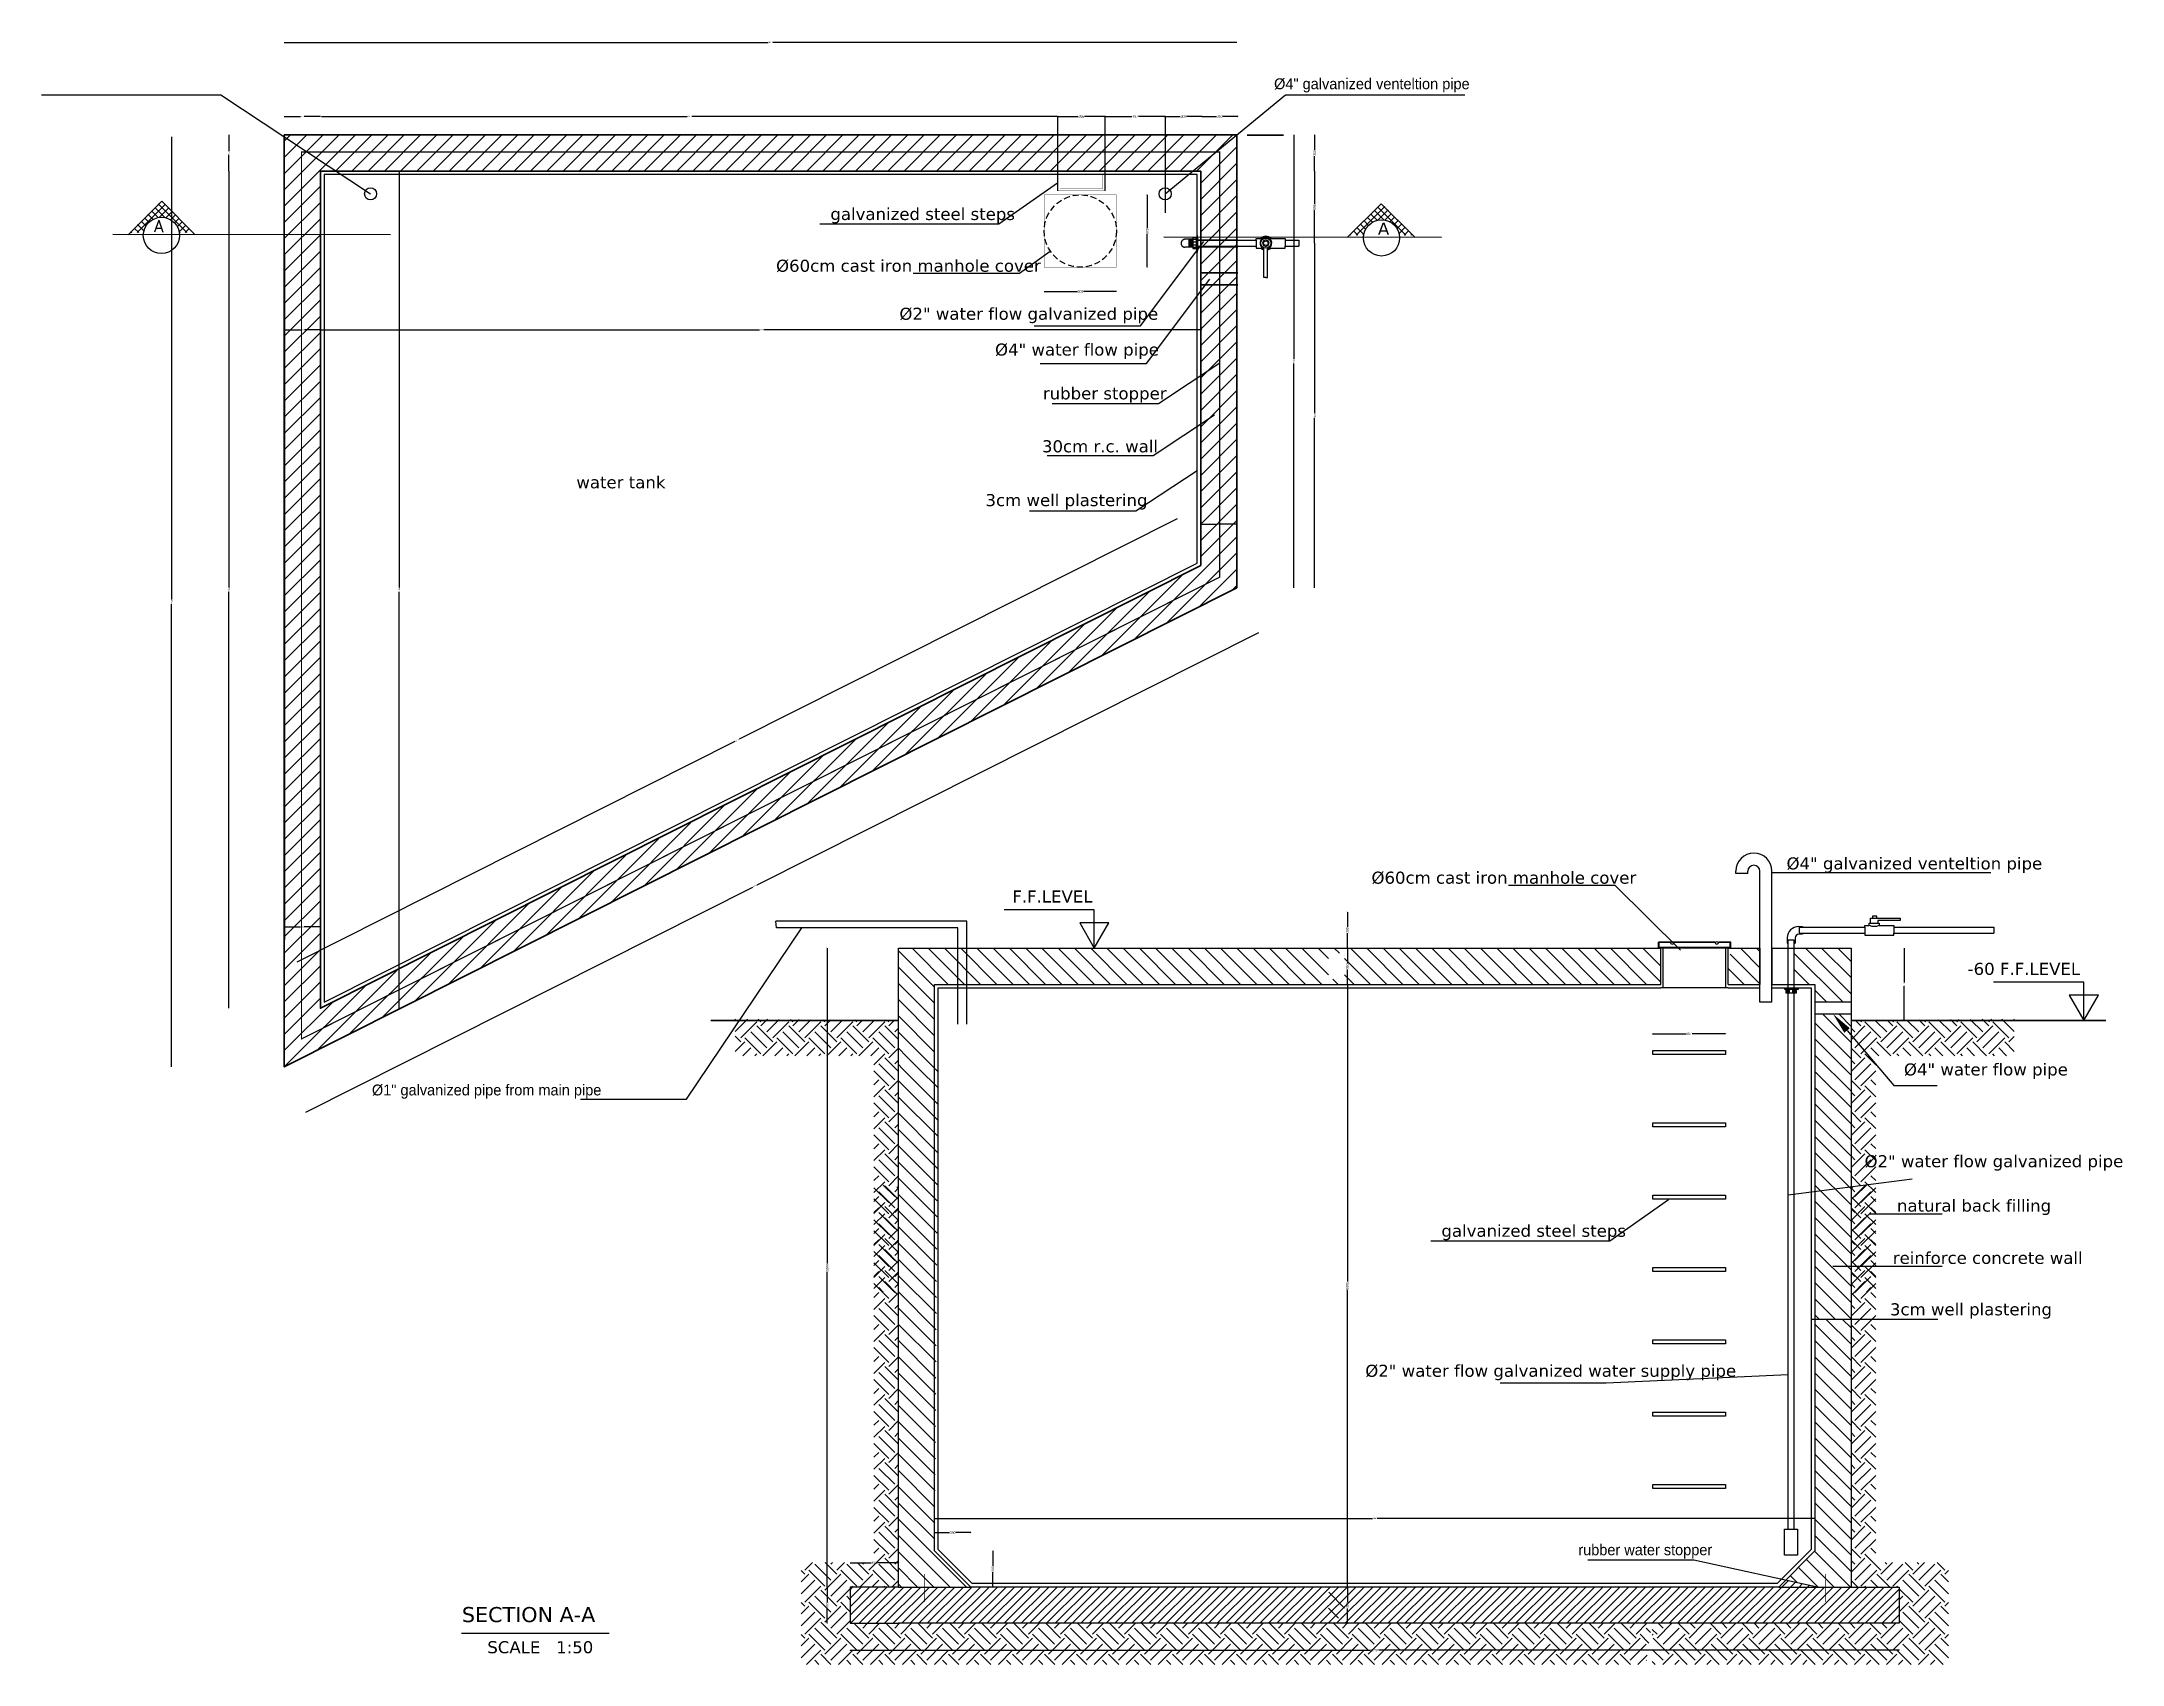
# Model space of a CAD drawing. Header units: millimetres. Extents: x 2969 to 3572, y -1471 to -565.
# Drawn here: x 3399.5 to 3572, y -1470.4 to -1335.8 of the extents above; entities that cross this region are included whole.
import ezdxf
from ezdxf import colors
from ezdxf.entities.mleader import LeaderData, LeaderLine
from ezdxf.enums import TextEntityAlignment as Align
from ezdxf.math import Vec2, Vec3

# ---------------------------------------------------------------- set-up
doc = ezdxf.new("R2010")
doc.units = ezdxf.units.MM
for name, pattern in [('Center', [200, 50, -25, 100, -25]), ('DASHED', [0.75, 0.5, -0.25]), ('Hidden', [71.4375, 47.625, -23.8125])]:
    doc.linetypes.add(name, pattern=pattern)
for name, color, linetype in [('05', 1, 'Continuous'), ('DIM', 4, 'Continuous'), ('ELE', 5, 'Continuous'), ('H', 8, 'Continuous'), ('HATCH', 8, 'Continuous'), ('SW', 8, 'Continuous'), ('TEXT', 7, 'Continuous'), ('TXT', 7, 'Continuous')]:
    doc.layers.add(name, color=color, linetype=linetype)
for name, color, linetype, lineweight in [('A-DETL-MLIN', 7, 'Continuous', 35), ('WALL', 7, 'Continuous', 35), ('WALLS', 7, 'Continuous', 20)]:
    doc.layers.add(name, color=color, linetype=linetype, lineweight=lineweight)
doc.styles.add('ROMAND10', font='ROMAND.shx', dxfattribs={"height": 20})
doc.styles.add('ROMANS', font='stylu.ttf')
doc.styles.add('style1-bil', font='arial.ttf')
doc.styles.add('VERDANA', font='verdana.ttf')
doc.dimstyles.new('PLAN DIN', dxfattribs={"dimtxt": 0.1, "dimasz": 0.04, "dimexe": 0.18, "dimexo": 0.0625, "dimgap": 0.04, "dimtad": 0, "dimdec": 0, "dimlfac": 100, "dimzin": 0, "dimdsep": 46, "dimtxsty": 'style1-bil', "dimblk": 'ARCHTICK', "dimcen": 0.09, "dimse1": 1, "dimse2": 1, "dimclrd": 160, "dimclrt": 7, "dimadec": 0, "dimazin": 0, "dimtfac": 1, "dimtdec": 0, "dimtofl": 0, "dimtmove": 2, "dimatfit": 3, "dimfxl": 0.18, "dimtolj": 1, "dimtzin": 0, "dimlwd": 25, "dimarcsym": 0})
doc.dimstyles.new('standard-01', dxfattribs={"dimtxt": 0.2, "dimasz": 0.12, "dimexe": 0.18, "dimexo": 0.0625, "dimgap": 0.04, "dimtad": 0, "dimzin": 0, "dimdsep": 46, "dimtxsty": 'style1-bil', "dimblk": 'ARCHTICK', "dimcen": 0.09, "dimse1": 1, "dimse2": 1, "dimclrd": 160, "dimclrt": 7, "dimadec": 0, "dimazin": 0, "dimtfac": 1, "dimtofl": 0, "dimtmove": 2, "dimatfit": 3, "dimfxl": 1, "dimtolj": 1, "dimtzin": 0, "dimlwd": 25, "dimarcsym": 2})
pattern_1 = [(135, (7179.8227, -2003.4866), (0.6735192, 0.6735192), [])]
pattern_2 = [(45, (6442.47755, -2007.52457), (-0.35355339, 0.35355339), [])]

# ---------------------------------------------------------------- blocks, each defined once
blk = doc.blocks.new('_ARCHTICK')
at = {"color": 0, "linetype": 'ByBlock', "const_width": 0.15}
blk.add_lwpolyline([(-0.5, -0.5), (0.5, 0.5)], dxfattribs=at)
blk = doc.blocks.new('*D12')
at = {"layer": 'Defpoints', "color": 0, "transparency": 16777216}
for p in [(3419.59, -1335.88), (3419.59, -1335.88), (3498.59, -1337.88)]:
    blk.add_point(p, dxfattribs=at)
at = {"layer": 'WALL', "color": 160, "lineweight": 25, "transparency": 16777216}
for p, q in [((3419.59, -1335.88), (3459.73, -1335.88)), ((3498.59, -1335.88), (3460.11, -1335.88))]:
    blk.add_line(p, q, dxfattribs=at)
at = {"layer": 'WALL', "color": 160, "lineweight": 25, "transparency": 16777216, "xscale": 0.04, "yscale": 0.04, "zscale": 0.04, "rotation": 180}
blk.add_blockref('_ARCHTICK', (3419.59, -1335.88), dxfattribs=at)
at = {"layer": 'WALL', "color": 160, "lineweight": 25, "transparency": 16777216, "xscale": 0.04, "yscale": 0.04, "zscale": 0.04}
blk.add_blockref('_ARCHTICK', (3498.59, -1335.88), dxfattribs=at)
at = {"layer": 'WALL', "color": 7, "transparency": 16777216, "insert": (3459.92, -1335.88), "char_height": 0.1, "attachment_point": 5, "style": 'style1-bil'}
blk.add_mtext('\\A1;7900', dxfattribs=at)
blk = doc.blocks.new('*D13')
at = {"layer": 'Defpoints', "color": 0, "transparency": 16777216}
for p in [(3500.37, -1384.85), (3500.37, -1384.85), (3421.37, -1424.6)]:
    blk.add_point(p, dxfattribs=at)
at = {"layer": 'WALL', "color": 160, "lineweight": 25, "transparency": 16777216}
for p, q in [((3500.37, -1384.85), (3458.79, -1405.77)), ((3421.37, -1424.6), (3458.45, -1405.94))]:
    blk.add_line(p, q, dxfattribs=at)
at = {"layer": 'WALL', "color": 160, "lineweight": 25, "transparency": 16777216, "xscale": 0.04, "yscale": 0.04, "zscale": 0.04}
for p, rotation in [((3500.37, -1384.85), 26.70641831049713), ((3421.37, -1424.6), 206.7064183104972)]:
    blk.add_blockref('_ARCHTICK', p, dxfattribs=dict(at, rotation=rotation))
at = {"layer": 'WALL', "color": 7, "transparency": 16777216, "insert": (3458.62, -1405.86), "char_height": 0.1, "attachment_point": 5, "rotation": 26.7064, "style": 'style1-bil'}
blk.add_mtext('\\A1;8843', dxfattribs=at)
blk = doc.blocks.new('*D14')
at = {"layer": 'Defpoints', "color": 0, "transparency": 16777216}
for p in [(3503.31, -1343.55), (3503.31, -1381.11), (3503.31, -1381.11)]:
    blk.add_point(p, dxfattribs=at)
at = {"layer": 'WALL', "color": 160, "lineweight": 25, "transparency": 16777216}
for p, q in [((3503.31, -1343.55), (3503.31, -1362.14)), ((3503.31, -1381.11), (3503.31, -1362.52))]:
    blk.add_line(p, q, dxfattribs=at)
at = {"layer": 'WALL', "color": 160, "lineweight": 25, "transparency": 16777216, "xscale": 0.04, "yscale": 0.04, "zscale": 0.04}
for p, rotation in [((3503.31, -1343.55), 90), ((3503.31, -1381.11), 270)]:
    blk.add_blockref('_ARCHTICK', p, dxfattribs=dict(at, rotation=rotation))
at = {"layer": 'WALL', "color": 7, "transparency": 16777216, "insert": (3503.31, -1362.33), "char_height": 0.1, "attachment_point": 5, "rotation": 90, "style": 'style1-bil'}
blk.add_mtext('\\A1;3756', dxfattribs=at)
blk = doc.blocks.new('*D15')
at = {"layer": 'Defpoints', "color": 0, "transparency": 16777216}
for p in [(3473.52, -1461.01), (3476.49, -1464.01), (3478.36, -1464.01)]:
    blk.add_point(p, dxfattribs=at)
at = {"layer": 'DIM', "color": 160, "lineweight": 25, "transparency": 16777216}
for p, q in [((3478.36, -1461.01), (3478.36, -1462.25)), ((3478.36, -1464.01), (3478.36, -1462.77))]:
    blk.add_line(p, q, dxfattribs=at)
at = {"layer": 'DIM', "color": 160, "lineweight": 25, "transparency": 16777216, "xscale": 0.12, "yscale": 0.12, "zscale": 0.12}
for p, rotation in [((3478.36, -1461.01), 90), ((3478.36, -1464.01), 270)]:
    blk.add_blockref('_ARCHTICK', p, dxfattribs=dict(at, rotation=rotation))
at = {"layer": 'DIM', "color": 7, "transparency": 16777216, "insert": (3478.36, -1462.51), "char_height": 0.2, "attachment_point": 5, "rotation": 90, "style": 'style1-bil'}
blk.add_mtext('\\A1;300', dxfattribs=at)
blk = doc.blocks.new('*D16')
at = {"layer": 'Defpoints', "color": 0, "transparency": 16777216}
for p in [(3476.52, -1459.49), (3473.52, -1461.01), (3476.52, -1464.01)]:
    blk.add_point(p, dxfattribs=at)
at = {"layer": 'DIM', "color": 160, "lineweight": 25, "transparency": 16777216}
for p, q in [((3473.52, -1459.49), (3474.76, -1459.49)), ((3476.52, -1459.49), (3475.29, -1459.49))]:
    blk.add_line(p, q, dxfattribs=at)
at = {"layer": 'DIM', "color": 160, "lineweight": 25, "transparency": 16777216, "xscale": 0.12, "yscale": 0.12, "zscale": 0.12, "rotation": 180}
blk.add_blockref('_ARCHTICK', (3473.52, -1459.49), dxfattribs=at)
at = {"layer": 'DIM', "color": 160, "lineweight": 25, "transparency": 16777216, "xscale": 0.12, "yscale": 0.12, "zscale": 0.12}
blk.add_blockref('_ARCHTICK', (3476.52, -1459.49), dxfattribs=at)
at = {"layer": 'DIM', "color": 7, "transparency": 16777216, "insert": (3475.02, -1459.49), "char_height": 0.2, "attachment_point": 5, "style": 'style1-bil'}
blk.add_mtext('\\A1;300', dxfattribs=at)
blk = doc.blocks.new('*D17')
at = {"layer": 'Defpoints', "color": 0, "transparency": 16777216}
for p in [(3466.51, -1461.99), (3466.51, -1464.01), (3470.52, -1464.01)]:
    blk.add_point(p, dxfattribs=at)
at = {"layer": 'DIM', "color": 160, "lineweight": 25, "transparency": 16777216}
for p, q in [((3466.51, -1461.99), (3468.25, -1461.99)), ((3470.52, -1461.99), (3468.78, -1461.99))]:
    blk.add_line(p, q, dxfattribs=at)
at = {"layer": 'DIM', "color": 160, "lineweight": 25, "transparency": 16777216, "xscale": 0.12, "yscale": 0.12, "zscale": 0.12, "rotation": 180}
blk.add_blockref('_ARCHTICK', (3466.51, -1461.99), dxfattribs=at)
at = {"layer": 'DIM', "color": 160, "lineweight": 25, "transparency": 16777216, "xscale": 0.12, "yscale": 0.12, "zscale": 0.12}
blk.add_blockref('_ARCHTICK', (3470.52, -1461.99), dxfattribs=at)
at = {"layer": 'DIM', "color": 7, "transparency": 16777216, "insert": (3468.52, -1461.99), "char_height": 0.2, "attachment_point": 5, "style": 'style1-bil'}
blk.add_mtext('\\A1;402', dxfattribs=at)
blk = doc.blocks.new('*D18')
at = {"layer": 'Defpoints', "color": 0, "transparency": 16777216}
for p in [(3466.51, -1464.01), (3464.62, -1467.01), (3466.51, -1467.01)]:
    blk.add_point(p, dxfattribs=at)
at = {"layer": 'DIM', "color": 160, "lineweight": 25, "transparency": 16777216}
for p, q in [((3464.62, -1464.01), (3464.62, -1465.25)), ((3464.62, -1467.01), (3464.62, -1465.77))]:
    blk.add_line(p, q, dxfattribs=at)
at = {"layer": 'DIM', "color": 160, "lineweight": 25, "transparency": 16777216, "xscale": 0.12, "yscale": 0.12, "zscale": 0.12}
for p, rotation in [((3464.62, -1464.01), 90), ((3464.62, -1467.01), 270)]:
    blk.add_blockref('_ARCHTICK', p, dxfattribs=dict(at, rotation=rotation))
at = {"layer": 'DIM', "color": 7, "transparency": 16777216, "insert": (3464.62, -1465.51), "char_height": 0.2, "attachment_point": 5, "rotation": 90, "style": 'style1-bil'}
blk.add_mtext('\\A1;300', dxfattribs=at)
blk = doc.blocks.new('*D19')
at = {"layer": 'Defpoints', "color": 0, "transparency": 16777216}
for p in [(3470.52, -1411.01), (3464.62, -1464.01), (3468.71, -1464.01)]:
    blk.add_point(p, dxfattribs=at)
at = {"layer": 'DIM', "color": 160, "lineweight": 25, "transparency": 16777216}
for p, q in [((3464.62, -1411.01), (3464.62, -1437.17)), ((3464.62, -1464.01), (3464.62, -1437.85))]:
    blk.add_line(p, q, dxfattribs=at)
at = {"layer": 'DIM', "color": 160, "lineweight": 25, "transparency": 16777216, "xscale": 0.12, "yscale": 0.12, "zscale": 0.12}
for p, rotation in [((3464.62, -1411.01), 90), ((3464.62, -1464.01), 270)]:
    blk.add_blockref('_ARCHTICK', p, dxfattribs=dict(at, rotation=rotation))
at = {"layer": 'DIM', "color": 7, "transparency": 16777216, "insert": (3464.62, -1437.51), "char_height": 0.2, "attachment_point": 5, "rotation": 90, "style": 'style1-bil'}
blk.add_mtext('\\A1;5300', dxfattribs=at)
blk = doc.blocks.new('*D20')
at = {"layer": 'Defpoints', "color": 0, "transparency": 16777216}
for p in [(3507.71, -1411.01), (3507.75, -1414.01), (3507.77, -1414.01)]:
    blk.add_point(p, dxfattribs=at)
at = {"layer": 'DIM', "color": 160, "lineweight": 25, "transparency": 16777216}
for p, q in [((3507.75, -1411.01), (3507.75, -1412.25)), ((3507.75, -1414.01), (3507.75, -1412.77))]:
    blk.add_line(p, q, dxfattribs=at)
at = {"layer": 'DIM', "color": 160, "lineweight": 25, "transparency": 16777216, "xscale": 0.12, "yscale": 0.12, "zscale": 0.12}
for p, rotation in [((3507.75, -1411.01), 90), ((3507.75, -1414.01), 270)]:
    blk.add_blockref('_ARCHTICK', p, dxfattribs=dict(at, rotation=rotation))
at = {"layer": 'DIM', "color": 7, "transparency": 16777216, "insert": (3507.75, -1412.51), "char_height": 0.2, "attachment_point": 5, "rotation": 90, "style": 'style1-bil'}
blk.add_mtext('\\A1;300', dxfattribs=at)
blk = doc.blocks.new('*D21')
at = {"layer": 'Defpoints', "color": 0, "transparency": 16777216}
for p in [(3507.77, -1414.01), (3507.75, -1464.01), (3515.32, -1464.01)]:
    blk.add_point(p, dxfattribs=at)
at = {"layer": 'DIM', "color": 160, "lineweight": 25, "transparency": 16777216}
for p, q in [((3507.75, -1414.01), (3507.75, -1438.67)), ((3507.75, -1464.01), (3507.75, -1439.35))]:
    blk.add_line(p, q, dxfattribs=at)
at = {"layer": 'DIM', "color": 160, "lineweight": 25, "transparency": 16777216, "xscale": 0.12, "yscale": 0.12, "zscale": 0.12}
for p, rotation in [((3507.75, -1414.01), 90), ((3507.75, -1464.01), 270)]:
    blk.add_blockref('_ARCHTICK', p, dxfattribs=dict(at, rotation=rotation))
at = {"layer": 'DIM', "color": 7, "transparency": 16777216, "insert": (3507.75, -1439.01), "char_height": 0.2, "attachment_point": 5, "rotation": 90, "style": 'style1-bil'}
blk.add_mtext('\\A1;5000', dxfattribs=at)
blk = doc.blocks.new('*D59')
at = {"layer": 'Defpoints', "color": 0, "transparency": 16777216}
for p in [(3515.32, -1464.01), (3507.75, -1467.01), (3509.39, -1467.01)]:
    blk.add_point(p, dxfattribs=at)
at = {"layer": 'DIM', "color": 160, "lineweight": 25, "transparency": 16777216}
for p, q in [((3507.75, -1464.01), (3507.75, -1465.25)), ((3507.75, -1467.01), (3507.75, -1465.77))]:
    blk.add_line(p, q, dxfattribs=at)
at = {"layer": 'DIM', "color": 160, "lineweight": 25, "transparency": 16777216, "xscale": 0.12, "yscale": 0.12, "zscale": 0.12}
for p, rotation in [((3507.75, -1464.01), 90), ((3507.75, -1467.01), 270)]:
    blk.add_blockref('_ARCHTICK', p, dxfattribs=dict(at, rotation=rotation))
at = {"layer": 'DIM', "color": 7, "transparency": 16777216, "insert": (3507.75, -1465.51), "char_height": 0.2, "attachment_point": 5, "rotation": 90, "style": 'style1-bil'}
blk.add_mtext('\\A1;300', dxfattribs=at)
blk = doc.blocks.new('*D22')
at = {"layer": 'Defpoints', "color": 0, "transparency": 16777216}
for p in [(3466.51, -1467.01), (3553.52, -1467.01), (3466.51, -1469.25)]:
    blk.add_point(p, dxfattribs=at)
at = {"layer": 'DIM', "color": 160, "lineweight": 25, "transparency": 16777216}
for p, q in [((3466.51, -1469.25), (3509.68, -1469.25)), ((3553.52, -1469.25), (3510.35, -1469.25))]:
    blk.add_line(p, q, dxfattribs=at)
at = {"layer": 'DIM', "color": 160, "lineweight": 25, "transparency": 16777216, "xscale": 0.12, "yscale": 0.12, "zscale": 0.12, "rotation": 180}
blk.add_blockref('_ARCHTICK', (3466.51, -1469.25), dxfattribs=at)
at = {"layer": 'DIM', "color": 160, "lineweight": 25, "transparency": 16777216, "xscale": 0.12, "yscale": 0.12, "zscale": 0.12}
blk.add_blockref('_ARCHTICK', (3553.52, -1469.25), dxfattribs=at)
at = {"layer": 'DIM', "color": 7, "transparency": 16777216, "insert": (3510.02, -1469.25), "char_height": 0.2, "attachment_point": 5, "style": 'style1-bil'}
blk.add_mtext('\\A1;8702', dxfattribs=at)
blk = doc.blocks.new('*D23')
at = {"layer": 'Defpoints', "color": 0, "transparency": 16777216}
for p in [(3533.07, -1418.11), (3533.07, -1419.5), (3539.11, -1419.5)]:
    blk.add_point(p, dxfattribs=at)
at = {"layer": 'DIM', "color": 160, "lineweight": 25, "transparency": 16777216}
for p, q in [((3533.07, -1418.11), (3535.83, -1418.11)), ((3539.11, -1418.11), (3536.35, -1418.11))]:
    blk.add_line(p, q, dxfattribs=at)
at = {"layer": 'DIM', "color": 160, "lineweight": 25, "transparency": 16777216, "xscale": 0.12, "yscale": 0.12, "zscale": 0.12, "rotation": 180}
blk.add_blockref('_ARCHTICK', (3533.07, -1418.11), dxfattribs=at)
at = {"layer": 'DIM', "color": 160, "lineweight": 25, "transparency": 16777216, "xscale": 0.12, "yscale": 0.12, "zscale": 0.12}
blk.add_blockref('_ARCHTICK', (3539.11, -1418.11), dxfattribs=at)
at = {"layer": 'DIM', "color": 7, "transparency": 16777216, "insert": (3536.09, -1418.11), "char_height": 0.2, "attachment_point": 5, "style": 'style1-bil'}
blk.add_mtext('\\A1;604', dxfattribs=at)
blk = doc.blocks.new('*D24')
at = {"layer": 'Defpoints', "color": 0, "transparency": 16777216}
for p in [(3511.1, -1408.01), (3507.75, -1411.01), (3511.1, -1411.01)]:
    blk.add_point(p, dxfattribs=at)
at = {"layer": 'DIM', "color": 160, "lineweight": 25, "transparency": 16777216}
for p, q in [((3507.75, -1408.01), (3507.75, -1409.25)), ((3507.75, -1411.01), (3507.75, -1409.77))]:
    blk.add_line(p, q, dxfattribs=at)
at = {"layer": 'DIM', "color": 160, "lineweight": 25, "transparency": 16777216, "xscale": 0.12, "yscale": 0.12, "zscale": 0.12}
for p, rotation in [((3507.75, -1408.01), 90), ((3507.75, -1411.01), 270)]:
    blk.add_blockref('_ARCHTICK', p, dxfattribs=dict(at, rotation=rotation))
at = {"layer": 'DIM', "color": 7, "transparency": 16777216, "insert": (3507.75, -1409.51), "char_height": 0.2, "attachment_point": 5, "rotation": 90, "style": 'style1-bil'}
blk.add_mtext('\\A1;300', dxfattribs=at)
blk = doc.blocks.new('*D62')
at = {"layer": 'Defpoints', "color": 0, "transparency": 16777216}
for p in [(3549.52, -1411.01), (3549.52, -1417.01), (3553.93, -1417.01)]:
    blk.add_point(p, dxfattribs=at)
at = {"layer": 'WALL', "color": 160, "lineweight": 25, "transparency": 16777216}
for p, q in [((3553.93, -1411.01), (3553.93, -1413.86)), ((3553.93, -1417.01), (3553.93, -1414.16))]:
    blk.add_line(p, q, dxfattribs=at)
at = {"layer": 'WALL', "color": 160, "lineweight": 25, "transparency": 16777216, "xscale": 0.04, "yscale": 0.04, "zscale": 0.04}
for p, rotation in [((3553.93, -1411.01), 90), ((3553.93, -1417.01), 270)]:
    blk.add_blockref('_ARCHTICK', p, dxfattribs=dict(at, rotation=rotation))
at = {"layer": 'WALL', "color": 7, "transparency": 16777216, "insert": (3553.93, -1414.01), "char_height": 0.1, "attachment_point": 5, "rotation": 90, "style": 'style1-bil'}
blk.add_mtext('\\A1;600', dxfattribs=at)
blk = doc.blocks.new('*D39')
at = {"layer": 'Defpoints', "color": 0, "transparency": 16777216}
for p in [(3495.67, -1342.02), (3498.67, -1343.55), (3495.67, -1346.55)]:
    blk.add_point(p, dxfattribs=at)
at = {"layer": 'DIM', "color": 160, "lineweight": 25, "transparency": 16777216}
for p, q in [((3495.67, -1342.02), (3496.91, -1342.02)), ((3498.67, -1342.02), (3497.43, -1342.02))]:
    blk.add_line(p, q, dxfattribs=at)
at = {"layer": 'DIM', "color": 160, "lineweight": 25, "transparency": 16777216, "xscale": 0.12, "yscale": 0.12, "zscale": 0.12, "rotation": 180}
blk.add_blockref('_ARCHTICK', (3495.67, -1342.02), dxfattribs=at)
at = {"layer": 'DIM', "color": 160, "lineweight": 25, "transparency": 16777216, "xscale": 0.12, "yscale": 0.12, "zscale": 0.12}
blk.add_blockref('_ARCHTICK', (3498.67, -1342.02), dxfattribs=at)
at = {"layer": 'DIM', "color": 7, "transparency": 16777216, "insert": (3497.17, -1342.02), "char_height": 0.2, "attachment_point": 5, "style": 'style1-bil'}
blk.add_mtext('\\A1;300', dxfattribs=at)
blk = doc.blocks.new('*D40')
at = {"layer": 'Defpoints', "color": 0, "transparency": 16777216}
for p in [(3492.64, -1342.02), (3495.67, -1346.55), (3492.64, -1348.44)]:
    blk.add_point(p, dxfattribs=at)
at = {"layer": 'DIM', "color": 160, "lineweight": 25, "transparency": 16777216}
for p, q in [((3492.64, -1342.02), (3493.9, -1342.02)), ((3495.67, -1342.02), (3494.42, -1342.02))]:
    blk.add_line(p, q, dxfattribs=at)
at = {"layer": 'DIM', "color": 160, "lineweight": 25, "transparency": 16777216, "xscale": 0.12, "yscale": 0.12, "zscale": 0.12, "rotation": 180}
blk.add_blockref('_ARCHTICK', (3492.64, -1342.02), dxfattribs=at)
at = {"layer": 'DIM', "color": 160, "lineweight": 25, "transparency": 16777216, "xscale": 0.12, "yscale": 0.12, "zscale": 0.12}
blk.add_blockref('_ARCHTICK', (3495.67, -1342.02), dxfattribs=at)
at = {"layer": 'DIM', "color": 7, "transparency": 16777216, "insert": (3494.16, -1342.02), "char_height": 0.2, "attachment_point": 5, "style": 'style1-bil'}
blk.add_mtext('\\A1;302', dxfattribs=at)
blk = doc.blocks.new('*D41')
at = {"layer": 'Defpoints', "color": 0, "transparency": 16777216}
for p in [(3487.67, -1342.02), (3487.67, -1348.2), (3492.64, -1348.44)]:
    blk.add_point(p, dxfattribs=at)
at = {"layer": 'DIM', "color": 160, "lineweight": 25, "transparency": 16777216}
for p, q in [((3487.67, -1342.02), (3489.89, -1342.02)), ((3492.64, -1342.02), (3490.42, -1342.02))]:
    blk.add_line(p, q, dxfattribs=at)
at = {"layer": 'DIM', "color": 160, "lineweight": 25, "transparency": 16777216, "xscale": 0.12, "yscale": 0.12, "zscale": 0.12, "rotation": 180}
blk.add_blockref('_ARCHTICK', (3487.67, -1342.02), dxfattribs=at)
at = {"layer": 'DIM', "color": 160, "lineweight": 25, "transparency": 16777216, "xscale": 0.12, "yscale": 0.12, "zscale": 0.12}
blk.add_blockref('_ARCHTICK', (3492.64, -1342.02), dxfattribs=at)
at = {"layer": 'DIM', "color": 7, "transparency": 16777216, "insert": (3490.16, -1342.02), "char_height": 0.2, "attachment_point": 5, "style": 'style1-bil'}
blk.add_mtext('\\A1;497', dxfattribs=at)
blk = doc.blocks.new('*D42')
at = {"layer": 'Defpoints', "color": 0, "transparency": 16777216}
for p in [(3483.72, -1342.02), (3483.72, -1348.2), (3487.67, -1348.2)]:
    blk.add_point(p, dxfattribs=at)
at = {"layer": 'DIM', "color": 160, "lineweight": 25, "transparency": 16777216}
for p, q in [((3483.72, -1342.02), (3485.43, -1342.02)), ((3487.67, -1342.02), (3485.96, -1342.02))]:
    blk.add_line(p, q, dxfattribs=at)
at = {"layer": 'DIM', "color": 160, "lineweight": 25, "transparency": 16777216, "xscale": 0.12, "yscale": 0.12, "zscale": 0.12, "rotation": 180}
blk.add_blockref('_ARCHTICK', (3483.72, -1342.02), dxfattribs=at)
at = {"layer": 'DIM', "color": 160, "lineweight": 25, "transparency": 16777216, "xscale": 0.12, "yscale": 0.12, "zscale": 0.12}
blk.add_blockref('_ARCHTICK', (3487.67, -1342.02), dxfattribs=at)
at = {"layer": 'DIM', "color": 7, "transparency": 16777216, "insert": (3485.7, -1342.02), "char_height": 0.2, "attachment_point": 5, "style": 'style1-bil'}
blk.add_mtext('\\A1;395', dxfattribs=at)
blk = doc.blocks.new('*D43')
at = {"layer": 'Defpoints', "color": 0, "transparency": 16777216}
for p in [(3488.61, -1348.52), (3488.61, -1354.52), (3491.16, -1354.52)]:
    blk.add_point(p, dxfattribs=at)
at = {"layer": 'DIM', "color": 160, "lineweight": 25, "transparency": 16777216}
for p, q in [((3491.16, -1348.52), (3491.16, -1351.26)), ((3491.16, -1354.52), (3491.16, -1351.79))]:
    blk.add_line(p, q, dxfattribs=at)
at = {"layer": 'DIM', "color": 160, "lineweight": 25, "transparency": 16777216, "xscale": 0.12, "yscale": 0.12, "zscale": 0.12}
for p, rotation in [((3491.16, -1348.52), 90), ((3491.16, -1354.52), 270)]:
    blk.add_blockref('_ARCHTICK', p, dxfattribs=dict(at, rotation=rotation))
at = {"layer": 'DIM', "color": 7, "transparency": 16777216, "insert": (3491.16, -1351.52), "char_height": 0.2, "attachment_point": 5, "rotation": 90, "style": 'style1-bil'}
blk.add_mtext('\\A1;600', dxfattribs=at)
blk = doc.blocks.new('*D44')
at = {"layer": 'Defpoints', "color": 0, "transparency": 16777216}
for p in [(3482.61, -1354.52), (3488.61, -1354.52), (3482.61, -1356.55)]:
    blk.add_point(p, dxfattribs=at)
at = {"layer": 'DIM', "color": 160, "lineweight": 25, "transparency": 16777216}
for p, q in [((3482.61, -1356.55), (3485.35, -1356.55)), ((3488.61, -1356.55), (3485.87, -1356.55))]:
    blk.add_line(p, q, dxfattribs=at)
at = {"layer": 'DIM', "color": 160, "lineweight": 25, "transparency": 16777216, "xscale": 0.12, "yscale": 0.12, "zscale": 0.12, "rotation": 180}
blk.add_blockref('_ARCHTICK', (3482.61, -1356.55), dxfattribs=at)
at = {"layer": 'DIM', "color": 160, "lineweight": 25, "transparency": 16777216, "xscale": 0.12, "yscale": 0.12, "zscale": 0.12}
blk.add_blockref('_ARCHTICK', (3488.61, -1356.55), dxfattribs=at)
at = {"layer": 'DIM', "color": 7, "transparency": 16777216, "insert": (3485.61, -1356.55), "char_height": 0.2, "attachment_point": 5, "style": 'style1-bil'}
blk.add_mtext('\\A1;600', dxfattribs=at)
blk = doc.blocks.new('*D75')
at = {"layer": 'A-DETL-MLIN', "color": 160, "lineweight": 25, "transparency": 16777216}
for p, q in [((3422.69, -1342.02), (3453.01, -1342.02)), ((3483.7, -1342.02), (3453.38, -1342.02))]:
    blk.add_line(p, q, dxfattribs=at)
at = {"layer": 'Defpoints', "color": 0, "transparency": 16777216}
for p in [(3422.69, -1342.02), (3483.7, -1343.55), (3422.69, -1346.55)]:
    blk.add_point(p, dxfattribs=at)
at = {"layer": 'A-DETL-MLIN', "color": 160, "lineweight": 25, "transparency": 16777216, "xscale": 0.04, "yscale": 0.04, "zscale": 0.04, "rotation": 180}
blk.add_blockref('_ARCHTICK', (3422.69, -1342.02), dxfattribs=at)
at = {"layer": 'A-DETL-MLIN', "color": 160, "lineweight": 25, "transparency": 16777216, "xscale": 0.04, "yscale": 0.04, "zscale": 0.04}
blk.add_blockref('_ARCHTICK', (3483.7, -1342.02), dxfattribs=at)
at = {"layer": 'A-DETL-MLIN', "color": 7, "transparency": 16777216, "insert": (3453.2, -1342.02), "char_height": 0.1, "attachment_point": 5, "style": 'style1-bil'}
blk.add_mtext('\\A1;6102', dxfattribs=at)
blk = doc.blocks.new('*D76')
at = {"layer": 'A-DETL-MLIN', "color": 160, "lineweight": 25, "transparency": 16777216}
for p, q in [((3419.59, -1342.02), (3420.94, -1342.02)), ((3422.59, -1342.02), (3421.24, -1342.02))]:
    blk.add_line(p, q, dxfattribs=at)
at = {"layer": 'Defpoints', "color": 0, "transparency": 16777216}
for p in [(3419.59, -1342.02), (3419.59, -1343.7), (3422.59, -1346.55)]:
    blk.add_point(p, dxfattribs=at)
at = {"layer": 'A-DETL-MLIN', "color": 160, "lineweight": 25, "transparency": 16777216, "xscale": 0.04, "yscale": 0.04, "zscale": 0.04, "rotation": 180}
blk.add_blockref('_ARCHTICK', (3419.59, -1342.02), dxfattribs=at)
at = {"layer": 'A-DETL-MLIN', "color": 160, "lineweight": 25, "transparency": 16777216, "xscale": 0.04, "yscale": 0.04, "zscale": 0.04}
blk.add_blockref('_ARCHTICK', (3422.59, -1342.02), dxfattribs=at)
at = {"layer": 'A-DETL-MLIN', "color": 7, "transparency": 16777216, "insert": (3421.09, -1342.02), "char_height": 0.1, "attachment_point": 5, "style": 'style1-bil'}
blk.add_mtext('\\A1;300', dxfattribs=at)
blk = doc.blocks.new('*D77')
at = {"layer": 'A-DETL-MLIN', "color": 160, "lineweight": 25, "transparency": 16777216}
for p, q in [((3415, -1343.55), (3415, -1344.9)), ((3415, -1346.55), (3415, -1345.2))]:
    blk.add_line(p, q, dxfattribs=at)
at = {"layer": 'Defpoints', "color": 0, "transparency": 16777216}
for p in [(3425.76, -1343.55), (3415, -1346.55), (3425.76, -1346.55)]:
    blk.add_point(p, dxfattribs=at)
at = {"layer": 'A-DETL-MLIN', "color": 160, "lineweight": 25, "transparency": 16777216, "xscale": 0.04, "yscale": 0.04, "zscale": 0.04}
for p, rotation in [((3415, -1343.55), 90), ((3415, -1346.55), 270)]:
    blk.add_blockref('_ARCHTICK', p, dxfattribs=dict(at, rotation=rotation))
at = {"layer": 'A-DETL-MLIN', "color": 7, "transparency": 16777216, "insert": (3415, -1345.05), "char_height": 0.1, "attachment_point": 5, "rotation": 90, "style": 'style1-bil'}
blk.add_mtext('\\A1;300', dxfattribs=at)
blk = doc.blocks.new('*D78')
at = {"layer": 'A-DETL-MLIN', "color": 160, "lineweight": 25, "transparency": 16777216}
for p, q in [((3415, -1346.55), (3415, -1381.08)), ((3415, -1415.99), (3415, -1381.46))]:
    blk.add_line(p, q, dxfattribs=at)
at = {"layer": 'Defpoints', "color": 0, "transparency": 16777216}
for p in [(3425.76, -1346.55), (3415, -1415.99), (3422.59, -1415.99)]:
    blk.add_point(p, dxfattribs=at)
at = {"layer": 'A-DETL-MLIN', "color": 160, "lineweight": 25, "transparency": 16777216, "xscale": 0.04, "yscale": 0.04, "zscale": 0.04}
for p, rotation in [((3415, -1346.55), 90), ((3415, -1415.99), 270)]:
    blk.add_blockref('_ARCHTICK', p, dxfattribs=dict(at, rotation=rotation))
at = {"layer": 'A-DETL-MLIN', "color": 7, "transparency": 16777216, "insert": (3415, -1381.27), "char_height": 0.1, "attachment_point": 5, "rotation": 90, "style": 'style1-bil'}
blk.add_mtext('\\A1;6944', dxfattribs=at)
blk = doc.blocks.new('*D79')
at = {"layer": 'A-DETL-MLIN', "color": 160, "lineweight": 25, "transparency": 16777216}
for p, q in [((3410.25, -1343.7), (3410.25, -1382.09)), ((3410.25, -1420.85), (3410.25, -1382.47))]:
    blk.add_line(p, q, dxfattribs=at)
at = {"layer": 'Defpoints', "color": 0, "transparency": 16777216}
for p in [(3419.59, -1343.7), (3410.25, -1420.85), (3419.59, -1420.85)]:
    blk.add_point(p, dxfattribs=at)
at = {"layer": 'A-DETL-MLIN', "color": 160, "lineweight": 25, "transparency": 16777216, "xscale": 0.04, "yscale": 0.04, "zscale": 0.04}
for p, rotation in [((3410.25, -1343.7), 90), ((3410.25, -1420.85), 270)]:
    blk.add_blockref('_ARCHTICK', p, dxfattribs=dict(at, rotation=rotation))
at = {"layer": 'A-DETL-MLIN', "color": 7, "transparency": 16777216, "insert": (3410.25, -1382.28), "char_height": 0.1, "attachment_point": 5, "rotation": 90, "style": 'style1-bil'}
blk.add_mtext('\\A1;7716', dxfattribs=at)
blk = doc.blocks.new('*D45')
at = {"layer": 'A-DETL-MLIN', "color": 160, "lineweight": 25, "transparency": 16777216}
for p, q in [((3422.69, -1359.72), (3458.99, -1359.72)), ((3495.67, -1359.72), (3459.37, -1359.72))]:
    blk.add_line(p, q, dxfattribs=at)
at = {"layer": 'Defpoints', "color": 0, "transparency": 16777216}
for p in [(3422.69, -1346.55), (3495.67, -1346.55), (3495.67, -1359.72)]:
    blk.add_point(p, dxfattribs=at)
at = {"layer": 'A-DETL-MLIN', "color": 160, "lineweight": 25, "transparency": 16777216, "xscale": 0.04, "yscale": 0.04, "zscale": 0.04, "rotation": 180}
blk.add_blockref('_ARCHTICK', (3422.69, -1359.72), dxfattribs=at)
at = {"layer": 'A-DETL-MLIN', "color": 160, "lineweight": 25, "transparency": 16777216, "xscale": 0.04, "yscale": 0.04, "zscale": 0.04}
blk.add_blockref('_ARCHTICK', (3495.67, -1359.72), dxfattribs=at)
at = {"layer": 'A-DETL-MLIN', "color": 7, "transparency": 16777216, "insert": (3459.18, -1359.72), "char_height": 0.1, "attachment_point": 5, "style": 'style1-bil'}
blk.add_mtext('\\A1;7298', dxfattribs=at)
blk = doc.blocks.new('*D80')
at = {"layer": 'A-DETL-MLIN', "color": 160, "lineweight": 25, "transparency": 16777216}
for p, q in [((3429.12, -1346.55), (3429.12, -1381.08)), ((3429.12, -1415.99), (3429.12, -1381.46))]:
    blk.add_line(p, q, dxfattribs=at)
at = {"layer": 'Defpoints', "color": 0, "transparency": 16777216}
for p in [(3422.59, -1346.55), (3429.12, -1346.55), (3422.59, -1415.99)]:
    blk.add_point(p, dxfattribs=at)
at = {"layer": 'A-DETL-MLIN', "color": 160, "lineweight": 25, "transparency": 16777216, "xscale": 0.04, "yscale": 0.04, "zscale": 0.04}
for p, rotation in [((3429.12, -1346.55), 90), ((3429.12, -1415.99), 270)]:
    blk.add_blockref('_ARCHTICK', p, dxfattribs=dict(at, rotation=rotation))
at = {"layer": 'A-DETL-MLIN', "color": 7, "transparency": 16777216, "insert": (3429.12, -1381.27), "char_height": 0.1, "attachment_point": 5, "rotation": 90, "style": 'style1-bil'}
blk.add_mtext('\\A1;6944', dxfattribs=at)
blk = doc.blocks.new('*D81')
at = {"layer": 'A-DETL-MLIN', "color": 160, "lineweight": 25, "transparency": 16777216}
for p, q in [((3493.65, -1375.4), (3457.31, -1393.68)), ((3420.65, -1412.13), (3456.98, -1393.85))]:
    blk.add_line(p, q, dxfattribs=at)
at = {"layer": 'Defpoints', "color": 0, "transparency": 16777216}
for p in [(3493.65, -1375.4), (3495.59, -1379.26), (3422.59, -1415.99)]:
    blk.add_point(p, dxfattribs=at)
at = {"layer": 'A-DETL-MLIN', "color": 160, "lineweight": 25, "transparency": 16777216, "xscale": 0.04, "yscale": 0.04, "zscale": 0.04}
for p, rotation in [((3493.65, -1375.4), 26.70641831092836), ((3420.65, -1412.13), 206.7064183109283)]:
    blk.add_blockref('_ARCHTICK', p, dxfattribs=dict(at, rotation=rotation))
at = {"layer": 'A-DETL-MLIN', "color": 7, "transparency": 16777216, "insert": (3457.15, -1393.77), "char_height": 0.1, "attachment_point": 5, "rotation": 26.7064, "style": 'style1-bil'}
blk.add_mtext('\\A1;8172', dxfattribs=at)
blk = doc.blocks.new('*D82')
at = {"layer": 'A-DETL-MLIN', "color": 160, "lineweight": 25, "transparency": 16777216}
for p, q in [((3419.59, -1409.23), (3420.94, -1409.23)), ((3422.59, -1409.23), (3421.24, -1409.23))]:
    blk.add_line(p, q, dxfattribs=at)
at = {"layer": 'Defpoints', "color": 0, "transparency": 16777216}
for p in [(3419.59, -1409.23), (3419.59, -1415.99), (3422.59, -1415.99)]:
    blk.add_point(p, dxfattribs=at)
at = {"layer": 'A-DETL-MLIN', "color": 160, "lineweight": 25, "transparency": 16777216, "xscale": 0.04, "yscale": 0.04, "zscale": 0.04, "rotation": 180}
blk.add_blockref('_ARCHTICK', (3419.59, -1409.23), dxfattribs=at)
at = {"layer": 'A-DETL-MLIN', "color": 160, "lineweight": 25, "transparency": 16777216, "xscale": 0.04, "yscale": 0.04, "zscale": 0.04}
blk.add_blockref('_ARCHTICK', (3422.59, -1409.23), dxfattribs=at)
at = {"layer": 'A-DETL-MLIN', "color": 7, "transparency": 16777216, "insert": (3421.09, -1409.23), "char_height": 0.1, "attachment_point": 5, "style": 'style1-bil'}
blk.add_mtext('\\A1;300', dxfattribs=at)
blk = doc.blocks.new('*D83')
at = {"layer": 'A-DETL-MLIN', "color": 160, "lineweight": 25, "transparency": 16777216}
for p, q in [((3495.59, -1375.85), (3496.94, -1375.85)), ((3498.59, -1375.85), (3497.24, -1375.85))]:
    blk.add_line(p, q, dxfattribs=at)
at = {"layer": 'Defpoints', "color": 0, "transparency": 16777216}
for p in [(3495.59, -1374.34), (3498.59, -1374.34), (3498.59, -1375.85)]:
    blk.add_point(p, dxfattribs=at)
at = {"layer": 'A-DETL-MLIN', "color": 160, "lineweight": 25, "transparency": 16777216, "xscale": 0.04, "yscale": 0.04, "zscale": 0.04, "rotation": 180}
blk.add_blockref('_ARCHTICK', (3495.59, -1375.85), dxfattribs=at)
at = {"layer": 'A-DETL-MLIN', "color": 160, "lineweight": 25, "transparency": 16777216, "xscale": 0.04, "yscale": 0.04, "zscale": 0.04}
blk.add_blockref('_ARCHTICK', (3498.59, -1375.85), dxfattribs=at)
at = {"layer": 'A-DETL-MLIN', "color": 7, "transparency": 16777216, "insert": (3497.09, -1375.85), "char_height": 0.1, "attachment_point": 5, "style": 'style1-bil'}
blk.add_mtext('\\A1;300', dxfattribs=at)
blk = doc.blocks.new('*D84')
at = {"layer": 'A-DETL-MLIN', "color": 160, "lineweight": 25, "transparency": 16777216}
for p, q in [((3419.63, -1359.72), (3420.96, -1359.72)), ((3422.59, -1359.72), (3421.26, -1359.72))]:
    blk.add_line(p, q, dxfattribs=at)
at = {"layer": 'Defpoints', "color": 0, "transparency": 16777216}
for p in [(3419.63, -1356.54), (3422.59, -1356.54), (3419.63, -1359.72)]:
    blk.add_point(p, dxfattribs=at)
at = {"layer": 'A-DETL-MLIN', "color": 160, "lineweight": 25, "transparency": 16777216, "xscale": 0.04, "yscale": 0.04, "zscale": 0.04, "rotation": 180}
blk.add_blockref('_ARCHTICK', (3419.63, -1359.72), dxfattribs=at)
at = {"layer": 'A-DETL-MLIN', "color": 160, "lineweight": 25, "transparency": 16777216, "xscale": 0.04, "yscale": 0.04, "zscale": 0.04}
blk.add_blockref('_ARCHTICK', (3422.59, -1359.72), dxfattribs=at)
at = {"layer": 'A-DETL-MLIN', "color": 7, "transparency": 16777216, "insert": (3421.11, -1359.72), "char_height": 0.1, "attachment_point": 5, "style": 'style1-bil'}
blk.add_mtext('\\A1;296', dxfattribs=at)
blk = doc.blocks.new('*D46')
at = {"layer": 'Defpoints', "color": 0, "transparency": 16777216}
for p in [(3488.61, -1348.52), (3488.61, -1354.52), (3491.16, -1354.52)]:
    blk.add_point(p, dxfattribs=at)
at = {"layer": 'DIM', "color": 160, "lineweight": 25, "transparency": 16777216}
for p, q in [((3491.16, -1348.52), (3491.16, -1351.26)), ((3491.16, -1354.52), (3491.16, -1351.79))]:
    blk.add_line(p, q, dxfattribs=at)
at = {"layer": 'DIM', "color": 160, "lineweight": 25, "transparency": 16777216, "xscale": 0.12, "yscale": 0.12, "zscale": 0.12}
for p, rotation in [((3491.16, -1348.52), 90), ((3491.16, -1354.52), 270)]:
    blk.add_blockref('_ARCHTICK', p, dxfattribs=dict(at, rotation=rotation))
at = {"layer": 'DIM', "color": 7, "transparency": 16777216, "insert": (3491.16, -1351.52), "char_height": 0.2, "attachment_point": 5, "rotation": 90, "style": 'style1-bil'}
blk.add_mtext('\\A1;600', dxfattribs=at)
blk = doc.blocks.new('*D47')
at = {"layer": 'Defpoints', "color": 0, "transparency": 16777216}
for p in [(3498.67, -1343.55), (3495.67, -1346.55), (3505.04, -1346.55)]:
    blk.add_point(p, dxfattribs=at)
at = {"layer": 'DIM', "color": 160, "lineweight": 25, "transparency": 16777216}
for p, q in [((3505.04, -1343.55), (3505.04, -1344.79)), ((3505.04, -1346.55), (3505.04, -1345.31))]:
    blk.add_line(p, q, dxfattribs=at)
at = {"layer": 'DIM', "color": 160, "lineweight": 25, "transparency": 16777216, "xscale": 0.12, "yscale": 0.12, "zscale": 0.12}
for p, rotation in [((3505.04, -1343.55), 90), ((3505.04, -1346.55), 270)]:
    blk.add_blockref('_ARCHTICK', p, dxfattribs=dict(at, rotation=rotation))
at = {"layer": 'DIM', "color": 7, "transparency": 16777216, "insert": (3505.04, -1345.05), "char_height": 0.2, "attachment_point": 5, "rotation": 90, "style": 'style1-bil'}
blk.add_mtext('\\A1;300', dxfattribs=at)
blk = doc.blocks.new('*D48')
at = {"layer": 'Defpoints', "color": 0, "transparency": 16777216}
for p in [(3495.67, -1346.55), (3498.67, -1352.52), (3505.04, -1352.52)]:
    blk.add_point(p, dxfattribs=at)
at = {"layer": 'DIM', "color": 160, "lineweight": 25, "transparency": 16777216}
for p, q in [((3505.04, -1346.55), (3505.04, -1349.27)), ((3505.04, -1352.52), (3505.04, -1349.8))]:
    blk.add_line(p, q, dxfattribs=at)
at = {"layer": 'DIM', "color": 160, "lineweight": 25, "transparency": 16777216, "xscale": 0.12, "yscale": 0.12, "zscale": 0.12}
for p, rotation in [((3505.04, -1346.55), 90), ((3505.04, -1352.52), 270)]:
    blk.add_blockref('_ARCHTICK', p, dxfattribs=dict(at, rotation=rotation))
at = {"layer": 'DIM', "color": 7, "transparency": 16777216, "insert": (3505.04, -1349.54), "char_height": 0.2, "attachment_point": 5, "rotation": 90, "style": 'style1-bil'}
blk.add_mtext('\\A1;598', dxfattribs=at)
blk = doc.blocks.new('*D49')
at = {"layer": 'A-DETL-MLIN', "color": 160, "lineweight": 25, "transparency": 16777216}
for p, q in [((3505.04, -1352.52), (3505.04, -1366.63)), ((3505.04, -1381.11), (3505.04, -1367.01))]:
    blk.add_line(p, q, dxfattribs=at)
at = {"layer": 'Defpoints', "color": 0, "transparency": 16777216}
for p in [(3505.04, -1352.52), (3505.04, -1381.11), (3505.04, -1381.11)]:
    blk.add_point(p, dxfattribs=at)
at = {"layer": 'A-DETL-MLIN', "color": 160, "lineweight": 25, "transparency": 16777216, "xscale": 0.04, "yscale": 0.04, "zscale": 0.04}
for p, rotation in [((3505.04, -1352.52), 90), ((3505.04, -1381.11), 270)]:
    blk.add_blockref('_ARCHTICK', p, dxfattribs=dict(at, rotation=rotation))
at = {"layer": 'A-DETL-MLIN', "color": 7, "transparency": 16777216, "insert": (3505.04, -1366.82), "char_height": 0.1, "attachment_point": 5, "rotation": 90, "style": 'style1-bil'}
blk.add_mtext('\\A1;2859', dxfattribs=at)
blk = doc.blocks.new('*D85')
at = {"layer": 'A-DETL-MLIN', "color": 160, "lineweight": 25, "transparency": 16777216}
for p, q in [((3473.52, -1458.31), (3509.84, -1458.31)), ((3546.52, -1458.31), (3510.21, -1458.31))]:
    blk.add_line(p, q, dxfattribs=at)
at = {"layer": 'Defpoints', "color": 0, "transparency": 16777216}
for p in [(3473.52, -1454.45), (3546.52, -1454.45), (3546.52, -1458.31)]:
    blk.add_point(p, dxfattribs=at)
at = {"layer": 'A-DETL-MLIN', "color": 160, "lineweight": 25, "transparency": 16777216, "xscale": 0.04, "yscale": 0.04, "zscale": 0.04, "rotation": 180}
blk.add_blockref('_ARCHTICK', (3473.52, -1458.31), dxfattribs=at)
at = {"layer": 'A-DETL-MLIN', "color": 160, "lineweight": 25, "transparency": 16777216, "xscale": 0.04, "yscale": 0.04, "zscale": 0.04}
blk.add_blockref('_ARCHTICK', (3546.52, -1458.31), dxfattribs=at)
at = {"layer": 'A-DETL-MLIN', "color": 7, "transparency": 16777216, "insert": (3510.02, -1458.31), "char_height": 0.1, "attachment_point": 5, "style": 'style1-bil'}
blk.add_mtext('\\A1;7300', dxfattribs=at)

msp = doc.modelspace()

# ---------------------------------------------------------------- hatches: boundary and pattern name
at = {"layer": 'H', "linetype": 'Hidden'}
h = msp.add_hatch(dxfattribs=at)
h.set_pattern_fill('EARTH', color=256, scale=7.5, angle=45, style=0)
h.set_pattern_definition([(135, (780.9398, -2016.3986), (-2e-16, 2.6516504), [1.875, -1.875]), (135, (781.437, -2015.9014), (-2e-16, 2.6516504), [1.875, -1.875]), (135, (781.9342, -2015.4042), (-2e-16, 2.6516504), [1.875, -1.875]), (45, (781.9342, -2015.0727), (2.6516504, 4e-16), [1.875, -1.875]), (45, (781.437, -2014.5755), (2.6516504, 4e-16), [1.875, -1.875]), (45, (780.9398, -2014.0784), (2.6516504, 4e-16), [1.875, -1.875])])
h.paths.add_polyline_path([(3468.479, -1419.93), (3456.99, -1419.93), (3456.99, -1416.884), (3470.053, -1417.01), (3470.525, -1417.438), (3470.525, -1417.218), (3470.525, -1417.01), (3470.525, -1419.145), (3470.525, -1419.607), (3470.525, -1419.884), (3470.525, -1439.697), (3468.479, -1439.433)])
h = msp.add_hatch(dxfattribs=at)
h.set_pattern_fill('EARTH', color=256, scale=7.5, angle=45, style=0)
h.set_pattern_definition([(45, (6239.1098, -2016.3986), (2e-16, 2.6516504), [1.875, -1.875]), (45, (6238.6126, -2015.9014), (2e-16, 2.6516504), [1.875, -1.875]), (45, (6238.1154, -2015.4042), (2e-16, 2.6516504), [1.875, -1.875]), (135, (6238.1154, -2015.0727), (-2.6516504, 4e-16), [1.875, -1.875]), (135, (6238.6126, -2014.5755), (-2.6516504, 4e-16), [1.875, -1.875]), (135, (6239.1098, -2014.0784), (-2.6516504, 4e-16), [1.875, -1.875])])
h.paths.add_polyline_path([(3551.571, -1419.93), (3563.06, -1419.93), (3563.06, -1416.884), (3549.997, -1417.01), (3549.525, -1417.438), (3549.525, -1417.218), (3549.525, -1417.01), (3549.525, -1419.145), (3549.525, -1419.607), (3549.525, -1419.884), (3549.525, -1439.697), (3551.571, -1439.433)])
h = msp.add_hatch(dxfattribs=at)
h.set_pattern_fill('EARTH', color=256, scale=7.5, angle=45, style=0)
h.set_pattern_definition([(135, (780.9398, -2007.5246), (-2e-16, 2.6516504), [1.875, -1.875]), (135, (781.437, -2007.0274), (-2e-16, 2.6516504), [1.875, -1.875]), (135, (781.9342, -2006.5302), (-2e-16, 2.6516504), [1.875, -1.875]), (45, (781.9342, -2006.1987), (2.6516504, 4e-16), [1.875, -1.875]), (45, (781.437, -2005.7016), (2.6516504, 4e-16), [1.875, -1.875]), (45, (780.9398, -2005.2044), (2.6516504, 4e-16), [1.875, -1.875])])
h.paths.add_polyline_path([(3468.479, -1430.559), (3470.525, -1430.823), (3470.525, -1437.392), (3468.479, -1437.392)])
h.paths.add_polyline_path([(3470.525, -1441.775), (3468.479, -1441.775), (3468.479, -1437.392), (3470.525, -1437.392)])
h.paths.add_polyline_path([(3468.479, -1441.775), (3470.525, -1441.775), (3470.525, -1464.01), (3466.525, -1464.01), (3466.525, -1467.01), (3470.525, -1467.01), (3532.996, -1467.01), (3532.508, -1470.418), (3462.453, -1470.418), (3462.453, -1461.969), (3468.479, -1461.969)])
h = msp.add_hatch(dxfattribs=at)
h.set_pattern_fill('EARTH', color=256, scale=7.5, angle=45, style=0)
h.set_pattern_definition([(45, (6239.1098, -2007.5246), (2e-16, 2.6516504), [1.875, -1.875]), (45, (6238.6126, -2007.0274), (2e-16, 2.6516504), [1.875, -1.875]), (45, (6238.1154, -2006.5302), (2e-16, 2.6516504), [1.875, -1.875]), (135, (6238.1154, -2006.1987), (-2.6516504, 4e-16), [1.875, -1.875]), (135, (6238.6126, -2005.7016), (-2.6516504, 4e-16), [1.875, -1.875]), (135, (6239.1098, -2005.2044), (-2.6516504, 4e-16), [1.875, -1.875])])
h.paths.add_polyline_path([(3551.571, -1430.559), (3549.525, -1430.823), (3549.525, -1437.392), (3551.571, -1437.392)])
h.paths.add_polyline_path([(3549.525, -1441.775), (3551.571, -1441.775), (3551.571, -1437.392), (3549.525, -1437.392)])
h.paths.add_polyline_path([(3551.571, -1441.775), (3549.525, -1441.775), (3549.525, -1464.01), (3553.525, -1464.01), (3553.525, -1467.01), (3549.525, -1467.01), (3533.035, -1467.01), (3533.035, -1470.418), (3557.597, -1470.418), (3557.597, -1461.969), (3551.571, -1461.969)])
at = {"layer": 'HATCH'}
h = msp.add_hatch(dxfattribs=at)
h.set_pattern_fill('ANSI31', color=256, scale=0.3, style=0)
h.set_pattern_definition([(45, (3419.5869, -1420.8548), (-0.673519, 0.673519), [])])
h.paths.add_polyline_path([(3498.587, -1343.547), (3419.587, -1343.547), (3419.587, -1420.855), (3498.587, -1381.111)])
h.paths.add_polyline_path([(3495.587, -1346.547), (3422.587, -1346.547), (3422.587, -1415.987), (3495.587, -1379.262)], flags=16)
h = msp.add_hatch(dxfattribs=at)
h.set_pattern_fill('ANSI31', color=256, scale=0.3, style=0)
h.set_pattern_definition(pattern_1)
h.paths.add_polyline_path([(3506.176, -1413.592), (3506.176, -1411.427), (3507.526, -1411.427), (3507.526, -1413.592)], flags=16)
h.paths.add_polyline_path([(3470.525, -1411.01), (3470.525, -1420.01), (3473.525, -1420.01), (3473.525, -1414.01), (3533.745, -1414.01), (3533.745, -1411.51), (3533.545, -1411.51), (3533.545, -1411.01)])
h = msp.add_hatch(dxfattribs=at)
h.set_pattern_fill('ANSI31', color=256, scale=0.3, style=0)
h.set_pattern_definition(pattern_1)
h.paths.add_polyline_path([(3541.965, -1411.01), (3539.545, -1411.01), (3539.545, -1411.51), (3539.345, -1411.51), (3539.345, -1414.01), (3541.965, -1414.01)])
h = msp.add_hatch(dxfattribs=at)
h.set_pattern_fill('ANSI31', color=256, scale=0.3, style=0)
h.set_pattern_definition(pattern_1)
h.paths.add_polyline_path([(3546.525, -1414.01), (3546.525, -1415.467), (3549.525, -1415.467), (3549.525, -1411.01), (3544.885, -1411.01), (3544.885, -1411.071), (3544.816, -1411.071), (3544.816, -1414.01)])
h = msp.add_hatch(dxfattribs=at)
h.set_pattern_fill('ANSI31', color=256, scale=0.3, style=0)
h.set_pattern_definition(pattern_1)
h.paths.add_polyline_path([(3549.525, -1416.467), (3546.525, -1416.467), (3546.525, -1441.775), (3549.525, -1441.775)])
h = msp.add_hatch(dxfattribs=at)
h.set_pattern_fill('ANSI31', color=256, scale=0.3, style=0)
h.set_pattern_definition(pattern_1)
h.paths.add_polyline_path([(3470.525, -1420.01), (3470.525, -1421.01), (3473.525, -1421.01), (3473.525, -1420.01)])
h = msp.add_hatch(dxfattribs=at)
h.set_pattern_fill('ANSI31', color=256, scale=0.3, style=0)
h.set_pattern_definition(pattern_1)
h.paths.add_polyline_path([(3470.525, -1421.01), (3470.525, -1464.01), (3476.487, -1464.01), (3473.525, -1461.01), (3473.825, -1421.01)])
h = msp.add_hatch(dxfattribs=at)
h.set_pattern_fill('ANSI31', color=256, scale=0.3, style=0)
h.set_pattern_definition([(135, (3812.4674, -1456.2507), (0.6735192, 0.6735192), [])])
h.paths.add_polyline_path([(3549.525, -1441.775), (3546.525, -1441.775), (3546.525, -1461.01), (3544.123, -1463.411), (3546.864, -1464.01), (3549.525, -1464.01)])
h = msp.add_hatch(dxfattribs=at)
h.set_pattern_fill('ANSI31', color=256, scale=0.3, style=0)
h.set_pattern_definition(pattern_1)
h.paths.add_polyline_path([(3506.176, -1466.592), (3506.176, -1464.427), (3507.526, -1464.427), (3507.526, -1466.592)])
at = {"layer": 'SW'}
h = msp.add_hatch(dxfattribs=at)
h.set_pattern_fill('ANSI31', color=256, scale=4, style=0)
h.set_pattern_definition(pattern_2)
h.paths.add_polyline_path([(3549.525, -1467.01), (3553.525, -1467.01), (3553.525, -1464.01), (3549.525, -1464.01), (3543.525, -1464.01), (3476.525, -1464.01), (3470.525, -1464.01), (3466.51, -1464.01), (3466.51, -1467.01), (3470.525, -1467.01)])
h.paths.add_polyline_path([(3507.958, -1465.792), (3507.958, -1465.226), (3507.546, -1465.226), (3507.546, -1465.792)], flags=24)
h = msp.add_hatch(dxfattribs=at)
h.set_pattern_fill('ANSI31', color=256, scale=4, style=0)
h.set_pattern_definition(pattern_2)
h.paths.add_polyline_path([(3544.123, -1463.411), (3543.525, -1464.01), (3546.864, -1464.01)])
at = {"layer": 'TEXT'}
h = msp.add_hatch(dxfattribs=at)
h.set_pattern_fill('NET', color=256, scale=3.223326, angle=945, style=0)
h.set_pattern_definition([(45, (-21810.86345, -26871.33514), (-0.284904484, 0.284904484), []), (135, (-21810.86345, -26871.33514), (-0.284904484, -0.284904484), [])])
h.paths.add_polyline_path([(3407.509, -1350.911), (3406.76, -1351.66), (3407.509, -1351.659)])
h.paths.add_polyline_path([(3408.476, -1350.701), (3408.476, -1349.944), (3407.509, -1350.911), (3407.509, -1351.659), (3407.916, -1351.659, -0.191632)])
h.paths.add_polyline_path([(3409.4, -1349.02), (3408.476, -1349.944), (3408.476, -1350.701, -0.1672042), (3409.4, -1350.384)])
h.paths.add_polyline_path([(3409.4, -1349.02), (3409.4, -1350.384, -0.3702368), (3410.883, -1351.656), (3412.035, -1351.655)])
h = msp.add_hatch(dxfattribs=at)
h.set_pattern_fill('NET', color=256, scale=3.223326, angle=945, style=0)
h.set_pattern_definition([(135, (28730.85096, -26871.54472), (0.284904484, 0.284904484), []), (45, (28730.85096, -26871.54472), (0.284904484, -0.284904484), [])])
h.paths.add_polyline_path([(3512.478, -1351.12), (3513.228, -1351.869), (3512.478, -1351.869)])
h.paths.add_polyline_path([(3511.511, -1350.911), (3511.511, -1350.153), (3512.478, -1351.12), (3512.478, -1351.869), (3512.072, -1351.869, 0.191632)])
h.paths.add_polyline_path([(3510.588, -1349.23), (3511.511, -1350.153), (3511.511, -1350.911, 0.1672042), (3510.588, -1350.593)])
h.paths.add_polyline_path([(3510.588, -1349.23), (3510.588, -1350.593, 0.3702368), (3509.105, -1351.866), (3507.953, -1351.865)])

# ---------------------------------------------------------------- linework, layer by layer
at = {"layer": '05'}
for p, q in [((3470.525, -1411.01), (3533.745, -1411.01)), ((3470.525, -1420.01), (3470.525, -1411.01)), ((3533.545, -1411.01), (3533.545, -1410.51)), ((3534.545, -1410.51), (3533.545, -1410.51)), ((3533.745, -1411.01), (3533.545, -1411.01)), ((3533.745, -1414.01), (3533.745, -1411.01)), ((3533.745, -1411.01), (3533.745, -1411.01)), ((3533.946, -1411.01), (3533.745, -1411.01)), ((3538.235, -1410.51), (3534.855, -1410.51)), ((3539.345, -1414.01), (3539.345, -1411.01)), ((3539.345, -1411.01), (3541.965, -1411.01)), ((3539.345, -1411.01), (3539.345, -1411.01)), ((3539.545, -1411.01), (3539.345, -1411.01)), ((3539.545, -1411.01), (3539.545, -1410.51)), ((3542.965, -1411.01), (3549.525, -1411.01)), ((3544.816, -1410.335), (3544.316, -1410.335)), ((3549.525, -1411.01), (3549.525, -1464.01)), ((3473.525, -1414.01), (3533.745, -1414.01)), ((3473.525, -1420.01), (3473.525, -1414.01)), ((3539.345, -1414.01), (3541.965, -1414.01)), ((3542.965, -1414.01), (3546.525, -1414.01)), ((3546.525, -1414.01), (3546.525, -1461.01)), ((3470.525, -1434.01), (3470.525, -1420.01)), ((3473.525, -1461.01), (3473.525, -1420.01)), ((3470.525, -1464.01), (3470.525, -1434.01)), ((3473.525, -1461.01), (3476.525, -1464.01)), ((3473.825, -1460.885), (3476.649, -1463.71)), ((3546.525, -1461.01), (3543.525, -1464.01)), ((3470.525, -1464.01), (3466.51, -1464.01)), ((3466.51, -1464.01), (3466.51, -1467.01)), ((3543.525, -1464.01), (3476.525, -1464.01)), ((3549.525, -1464.01), (3553.525, -1464.01)), ((3553.525, -1464.01), (3553.525, -1467.01)), ((3466.51, -1467.01), (3470.525, -1467.01)), ((3549.525, -1467.01), (3470.525, -1467.01)), ((3553.525, -1467.01), (3549.525, -1467.01))]:
    msp.add_line(p, q, dxfattribs=at)
for points in [[(3538.545, -1410.51), (3539.479, -1410.51), (3539.479, -1410.966), (3533.623, -1410.966), (3533.623, -1410.51), (3534.545, -1410.51)], [(3534.855, -1410.51), (3538.235, -1410.51)]]:
    msp.add_lwpolyline(points, dxfattribs=at)
at = {"layer": '05', "const_width": 0.05}
for points in [[(3472.659, -1462.92), (3472.659, -1465.24)], [(3547.423, -1462.92), (3547.423, -1465.24)]]:
    msp.add_lwpolyline(points, dxfattribs=at)
at = {"layer": '05'}
for centre, radius, start, end in [((3534.7, -1410.51), 0.155, 180, 0), ((3534.71, -1410.803), 0.309, 59.98344, 119.27911), ((3538.39, -1410.51), 0.155, 180, 0), ((3538.392, -1410.803), 0.309, 60.72089, 120.01656)]:
    msp.add_arc(centre, radius, start, end, dxfattribs=at)
at = {"layer": 'DIM', "linetype": 'DASHED', "const_width": 0.1}
msp.add_lwpolyline([(3497.159, -1344.975), (3421.015, -1344.975), (3421.015, -1418.538), (3497.159, -1380.231)], close=True, dxfattribs=at)
at = {"layer": 'ELE', "color": 1, "linetype": 'Center'}
for p, q in [((3428.41, -1351.84), (3405.381, -1351.817)), ((3515.571, -1352.049), (3492.543, -1352.027))]:
    msp.add_line(p, q, dxfattribs=at)
at = {"layer": 'H', "linetype": 'Hidden'}
for p, q in [((3483.704, -1342.016), (3483.704, -1348.184)), ((3487.64, -1342.016), (3487.64, -1348.184)), ((3492.644, -1342.078), (3492.644, -1350.006)), ((3494.939, -1352.207), (3494.279, -1352.207)), ((3494.939, -1352.875), (3494.286, -1352.875)), ((3521.124, -1405.775), (3529.926, -1405.775)), ((3529.926, -1405.775), (3535.382, -1411.188)), ((3561.113, -1404.755), (3542.965, -1404.755)), ((3452.948, -1423.522), (3462.515, -1409.332)), ((3444.146, -1423.522), (3452.948, -1423.522)), ((3529.532, -1435.275), (3534.391, -1431.865)), ((3551.014, -1433.055), (3557.074, -1433.055)), ((3514.674, -1435.275), (3529.532, -1435.275)), ((3548.025, -1437.392), (3557.074, -1437.392)), ((3546.225, -1441.775), (3556.721, -1441.775)), ((3520.424, -1447.058), (3529.226, -1447.058)), ((3529.226, -1447.058), (3544.316, -1446.374)), ((3527.683, -1461.743), (3536.486, -1461.743)), ((3536.486, -1461.743), (3546.864, -1464.01))]:
    msp.add_line(p, q, dxfattribs=at)
msp.add_arc((3494.301, -1352.541), 0.335, 92.57735, 267.42265, dxfattribs=at)
at = {"layer": 'HATCH'}
for p, q in [((3414.324, -1340.213), (3426.748, -1348.442)), ((3499.45, -1343.547), (3502.462, -1343.547)), ((3499.45, -1343.562), (3502.462, -1343.562)), ((3486.766, -1407.833), (3479.283, -1407.833)), ((3486.766, -1411.01), (3486.766, -1407.833)), ((3476.198, -1408.756), (3460.351, -1408.756)), ((3460.401, -1409.332), (3460.351, -1408.756)), ((3475.452, -1409.332), (3460.401, -1409.332)), ((3475.452, -1417.3), (3475.452, -1409.332)), ((3476.198, -1417.3), (3476.198, -1408.756)), ((3568.818, -1413.833), (3561.334, -1413.833)), ((3568.818, -1417.01), (3568.818, -1413.833)), ((3554.596, -1430.169), (3544.316, -1431.494))]:
    msp.add_line(p, q, dxfattribs=at)
for points in [[(3495.287, -1346.847), (3422.887, -1346.847), (3422.887, -1415.501), (3495.287, -1379.077)], [(3486.766, -1411.01), (3487.979, -1408.909), (3485.553, -1408.909)], [(3568.818, -1417.01), (3570.03, -1414.909), (3567.605, -1414.909)]]:
    msp.add_lwpolyline(points, close=True, dxfattribs=at)
at = {"layer": 'SW'}
for p, q in [((3399.466, -1340.213), (3414.324, -1340.213)), ((3492.644, -1348.442), (3502.635, -1340.213)), ((3502.635, -1340.213), (3517.493, -1340.213)), ((3478.859, -1350.933), (3483.719, -1347.523)), ((3464.001, -1350.933), (3478.859, -1350.933)), ((3490.593, -1359.378), (3495.847, -1352.379)), ((3494.6, -1352.285), (3494.939, -1352.285)), ((3494.6, -1352.285), (3494.6, -1352.785)), ((3494.6, -1352.285), (3494.616, -1352.785)), ((3494.6, -1352.785), (3494.939, -1352.785)), ((3494.617, -1352.285), (3494.633, -1352.785)), ((3494.636, -1352.285), (3494.652, -1352.785)), ((3494.653, -1352.285), (3494.669, -1352.785)), ((3494.676, -1352.285), (3494.692, -1352.785)), ((3494.695, -1352.285), (3494.711, -1352.785)), ((3494.715, -1352.285), (3494.731, -1352.785)), ((3494.736, -1352.285), (3494.752, -1352.785)), ((3494.757, -1352.285), (3494.773, -1352.785)), ((3494.777, -1352.285), (3494.794, -1352.785)), ((3494.798, -1352.285), (3494.814, -1352.785)), ((3494.815, -1352.285), (3494.832, -1352.785)), ((3494.834, -1352.285), (3494.851, -1352.785)), ((3494.855, -1352.285), (3494.871, -1352.785)), ((3494.874, -1352.285), (3494.89, -1352.785)), ((3494.893, -1352.285), (3494.909, -1352.785)), ((3494.914, -1352.285), (3494.93, -1352.785)), ((3494.927, -1352.285), (3494.944, -1352.785)), ((3494.939, -1352.207), (3495.254, -1352.207)), ((3494.939, -1352.406), (3495.254, -1352.406)), ((3494.939, -1352.676), (3495.254, -1352.676)), ((3495.347, -1352.247), (3498.669, -1352.247)), ((3495.347, -1352.285), (3500.195, -1352.285)), ((3495.347, -1352.785), (3500.195, -1352.785)), ((3495.347, -1352.829), (3498.669, -1352.829)), ((3500.195, -1352.285), (3500.195, -1352.132)), ((3500.195, -1352.132), (3500.572, -1352.132)), ((3500.195, -1352.285), (3500.195, -1352.785)), ((3500.195, -1352.785), (3500.195, -1352.938)), ((3501.396, -1352.132), (3502.597, -1352.132)), ((3502.597, -1352.132), (3502.597, -1352.285)), ((3502.597, -1352.285), (3502.597, -1352.785)), ((3502.597, -1352.285), (3503.731, -1352.285)), ((3502.597, -1352.938), (3502.597, -1352.785)), ((3502.597, -1352.785), (3503.731, -1352.785)), ((3503.731, -1352.285), (3503.731, -1352.785)), ((3480.549, -1355.015), (3483.112, -1353.19)), ((3494.939, -1352.875), (3495.254, -1352.875)), ((3500.195, -1352.938), (3500.572, -1352.938)), ((3500.835, -1355.386), (3500.835, -1352.927)), ((3501.134, -1355.386), (3501.134, -1352.934)), ((3501.396, -1352.938), (3502.597, -1352.938)), ((3471.747, -1355.015), (3480.549, -1355.015)), ((3491.088, -1362.515), (3496.343, -1355.516)), ((3500.984, -1355.386), (3500.835, -1355.386)), ((3500.984, -1355.386), (3501.134, -1355.386)), ((3481.791, -1359.378), (3490.593, -1359.378)), ((3482.286, -1362.515), (3491.088, -1362.515)), ((3492.08, -1365.816), (3497.169, -1362.448)), ((3483.277, -1365.816), (3492.08, -1365.816)), ((3491.647, -1370.136), (3496.736, -1366.769)), ((3482.845, -1370.136), (3491.647, -1370.136)), ((3490.206, -1374.745), (3495.295, -1371.377)), ((3481.404, -1374.745), (3490.206, -1374.745)), ((3539.965, -1404.816), (3539.965, -1404.632)), ((3540.965, -1404.816), (3539.965, -1404.816)), ((3540.965, -1404.816), (3540.965, -1404.632)), ((3541.965, -1415.494), (3541.965, -1404.632)), ((3542.965, -1415.494), (3542.965, -1404.632)), ((3545.185, -1409.208), (3545.5, -1409.208)), ((3545.224, -1409.268), (3545.563, -1409.268)), ((3545.224, -1409.268), (3545.224, -1409.768)), ((3545.224, -1409.768), (3545.563, -1409.768)), ((3545.5, -1409.208), (3545.5, -1409.268)), ((3545.5, -1409.268), (3550.656, -1409.268)), ((3545.5, -1409.768), (3550.656, -1409.768)), ((3545.5, -1409.768), (3545.5, -1409.858)), ((3550.656, -1409.115), (3551.033, -1409.115)), ((3550.656, -1409.268), (3550.656, -1409.115)), ((3550.656, -1409.268), (3550.656, -1409.768)), ((3550.656, -1409.768), (3550.656, -1409.921)), ((3551.033, -1409.115), (3551.033, -1408.941)), ((3551.033, -1408.941), (3551.857, -1408.941)), ((3551.149, -1408.941), (3551.149, -1408.529)), ((3551.149, -1408.529), (3553.602, -1408.529)), ((3551.65, -1408.351), (3551.295, -1408.351)), ((3551.295, -1408.351), (3551.295, -1408.529)), ((3551.65, -1408.529), (3551.65, -1408.351)), ((3553.602, -1408.716), (3551.755, -1408.716)), ((3551.755, -1408.716), (3551.755, -1408.941)), ((3551.857, -1408.941), (3551.857, -1409.115)), ((3551.857, -1409.115), (3553.058, -1409.115)), ((3553.058, -1409.115), (3553.058, -1409.268)), ((3553.058, -1409.268), (3561.368, -1409.268)), ((3553.058, -1409.268), (3553.058, -1409.768)), ((3553.058, -1409.768), (3561.368, -1409.768)), ((3553.058, -1409.921), (3553.058, -1409.768)), ((3553.602, -1408.529), (3553.602, -1408.716)), ((3561.368, -1409.268), (3561.368, -1409.768)), ((3539.345, -1411.01), (3533.745, -1411.01)), ((3533.946, -1414.31), (3533.946, -1411.01)), ((3539.545, -1410.51), (3538.545, -1410.51)), ((3539.144, -1414.31), (3539.144, -1411.01)), ((3541.965, -1411.01), (3541.965, -1414.01)), ((3542.965, -1411.01), (3542.965, -1414.01)), ((3544.235, -1410.158), (3544.233, -1410.592)), ((3544.233, -1410.592), (3544.316, -1410.592)), ((3544.316, -1459.248), (3544.316, -1410.335)), ((3544.816, -1459.248), (3544.816, -1410.335)), ((3544.816, -1410.592), (3544.885, -1410.592)), ((3544.885, -1410.158), (3544.885, -1410.592)), ((3545.5, -1409.858), (3545.185, -1409.858)), ((3550.656, -1409.921), (3551.033, -1409.921)), ((3551.033, -1409.921), (3553.058, -1409.921)), ((3473.825, -1414.31), (3533.745, -1414.31)), ((3473.825, -1420.01), (3473.825, -1414.31)), ((3539.345, -1414.31), (3533.745, -1414.31)), ((3539.345, -1414.31), (3541.965, -1414.31)), ((3542.965, -1414.31), (3546.225, -1414.31)), ((3544.222, -1414.725), (3544.222, -1414.41)), ((3544.421, -1414.725), (3544.421, -1414.41)), ((3544.691, -1414.725), (3544.691, -1414.41)), ((3544.891, -1414.725), (3544.891, -1414.41)), ((3546.225, -1414.31), (3546.225, -1460.885)), ((3542.965, -1415.494), (3541.965, -1415.494)), ((3546.525, -1415.467), (3549.525, -1415.467)), ((3546.525, -1415.467), (3546.525, -1416.467)), ((3546.525, -1416.467), (3549.525, -1416.467)), ((3549.525, -1415.467), (3549.525, -1416.467)), ((3473.825, -1460.885), (3473.825, -1420.01)), ((3546.225, -1460.885), (3543.401, -1463.71)), ((3470.525, -1464.01), (3476.525, -1464.01)), ((3543.401, -1463.71), (3476.649, -1463.71)), ((3543.525, -1464.01), (3549.525, -1464.01)), ((3446.528, -1467.865), (3434.279, -1467.865))]:
    msp.add_line(p, q, dxfattribs=at)
at = {"layer": 'SW', "const_width": 0.02}
for points in [[(3487.673, -1346.847), (3487.673, -1348.199), (3483.719, -1348.199), (3483.719, -1346.847)], [(3487.473, -1346.847), (3487.473, -1347.999), (3483.919, -1347.999), (3483.919, -1346.847)], [(3495.354, -1351.84), (3495.354, -1353.319)], [(3543.856, -1414.31), (3545.334, -1414.31)]]:
    msp.add_lwpolyline(points, dxfattribs=at)
at = {"layer": 'SW', "linetype": 'DASHED', "const_width": 0.02}
msp.add_lwpolyline([(3482.607, -1348.525), (3488.607, -1348.525), (3488.607, -1354.525), (3482.607, -1354.525), (3482.607, -1348.525)], dxfattribs=at)
at = {"layer": 'SW'}
for points in [[(3495.254, -1352.098), (3494.939, -1352.098), (3494.939, -1352.984), (3495.254, -1352.984)], [(3495.347, -1352.001), (3495.254, -1352.001), (3495.254, -1353.145), (3495.347, -1353.145)], [(3501.277, -1352.531), (3501.194, -1352.33), (3500.993, -1352.247), (3500.792, -1352.33), (3500.709, -1352.531), (3500.792, -1352.732), (3500.993, -1352.815), (3501.194, -1352.732)], [(3544.017, -1414.317), (3544.017, -1414.41), (3545.161, -1414.41), (3545.161, -1414.317)], [(3544.113, -1414.41), (3544.113, -1414.725), (3545, -1414.725), (3545, -1414.41)], [(3533.074, -1419.496), (3539.109, -1419.496), (3539.109, -1419.821), (3533.074, -1419.821)], [(3533.074, -1425.496), (3539.109, -1425.496), (3539.109, -1425.821), (3533.074, -1425.821)], [(3533.074, -1431.496), (3539.109, -1431.496), (3539.109, -1431.821), (3533.074, -1431.821)], [(3533.074, -1437.496), (3539.109, -1437.496), (3539.109, -1437.821), (3533.074, -1437.821)], [(3533.074, -1443.496), (3539.109, -1443.496), (3539.109, -1443.821), (3533.074, -1443.821)], [(3533.074, -1449.496), (3539.109, -1449.496), (3539.109, -1449.821), (3533.074, -1449.821)], [(3533.074, -1455.496), (3539.109, -1455.496), (3539.109, -1455.821), (3533.074, -1455.821)], [(3544.017, -1459.205), (3545.073, -1459.205), (3545.073, -1461.352), (3544.017, -1461.352)]]:
    msp.add_lwpolyline(points, close=True, dxfattribs=at)
for centre, radius in [((3426.748, -1348.442), 0.5), ((3492.644, -1348.442), 0.5), ((3492.644, -1348.442), 0.5), ((3500.993, -1352.531), 0.426), ((3500.994, -1352.529), 0.186)]:
    msp.add_circle(centre, radius, dxfattribs=at)
at = {"layer": 'SW', "linetype": 'DASHED'}
msp.add_circle((3485.607, -1351.525), 3, dxfattribs=at)
at = {"layer": 'SW'}
for centre, radius, start, end in [((3500.993, -1352.531), 0.486, 286.79769, 250.97327), ((3500.993, -1352.531), 0.456, 287.93841, 249.66892), ((3500.984, -1352.531), 0.574, 44.07451, 135.92549), ((3500.984, -1352.539), 0.574, 224.07451, 254.8891), ((3500.984, -1352.539), 0.574, 285.1109, 315.92549), ((3541.465, -1404.632), 1.5, 0, 180), ((3541.465, -1404.632), 0.5, 0, 180), ((3545.185, -1410.158), 0.95, 90, 180), ((3551.445, -1408.037), 1.153, 249.06598, 290.93402), ((3545.185, -1410.158), 0.3, 90, 180)]:
    msp.add_arc(centre, radius, start, end, dxfattribs=at)
at = {"layer": 'TEXT'}
for p, q in [((3406.641, -1351.832), (3409.426, -1349.047)), ((3412.211, -1351.832), (3409.426, -1349.047)), ((3507.776, -1352.042), (3510.561, -1349.256)), ((3513.347, -1352.042), (3510.561, -1349.256))]:
    msp.add_line(p, q, dxfattribs=at)
for centre in [(3409.4, -1351.884), (3510.588, -1352.094)]:
    msp.add_circle(centre, 1.501, dxfattribs=at)
at = {"layer": 'WALL'}
for p, q in [((3495.669, -1354.999), (3498.669, -1354.999)), ((3495.669, -1355.999), (3498.669, -1355.999))]:
    msp.add_line(p, q, dxfattribs=at)
for points in [[(3498.587, -1343.547), (3419.587, -1343.547), (3419.587, -1420.855), (3498.587, -1381.111)], [(3495.587, -1346.547), (3422.587, -1346.547), (3422.587, -1415.987), (3495.587, -1379.262)]]:
    msp.add_lwpolyline(points, close=True, dxfattribs=at)
for points in [[(3498.587, -1343.547), (3453.788, -1343.547)], [(3470.525, -1417.01), (3454.978, -1417.01)], [(3549.525, -1417.01), (3570.647, -1417.01)]]:
    msp.add_lwpolyline(points, dxfattribs=at)
at = {"layer": 'WALLS'}
for p in [(3419.629, -1353.362), (3419.629, -1410.302)]:
    msp.add_line(p, (3419.629, -1365.362), dxfattribs=at)

# ---------------------------------------------------------------- texts
at = {"layer": 'TXT'}
for s, height, style, p in [('%%c4" galvanized venteltion pipe', 0.9, 'ROMANS', (3501.675, -1339.309)), ('galvanized steel steps', 1, 'VERDANA', (3464.88, -1350.109)), ('%%c60cm cast iron manhole cover', 1, 'VERDANA', (3460.374, -1354.401)), ('%%c2" water flow galvanized pipe', 1, 'VERDANA', (3470.604, -1358.384)), ('%%c4" water flow pipe', 1, 'VERDANA', (3478.533, -1361.355)), ('rubber stopper', 1, 'VERDANA', (3482.498, -1364.986)), ('30cm r.c. wall', 1, 'VERDANA', (3482.426, -1369.379)), ('3cm well plastering', 1, 'VERDANA', (3477.741, -1373.844)), ('%%c60cm cast iron manhole cover', 1, 'VERDANA', (3509.751, -1405.161)), ('%%c4" galvanized venteltion pipe', 1, 'VERDANA', (3544.172, -1403.977)), ('%%c4" water flow pipe', 1, 'VERDANA', (3553.91, -1421.068)), ('%%C1" galvanized pipe from main pipe', 0.9, 'ROMANS', (3426.859, -1422.772)), ('%%c2" water flow galvanized pipe', 1, 'VERDANA', (3550.64, -1428.679)), ('natural back filling', 1, 'VERDANA', (3553.332, -1432.362)), ('galvanized steel steps', 1, 'VERDANA', (3515.553, -1434.451)), ('reinforce concrete wall', 1, 'VERDANA', (3552.982, -1436.699)), ('3cm well plastering', 1, 'VERDANA', (3552.749, -1440.965)), ('%%c2" water flow galvanized water supply pipe', 1, 'VERDANA', (3509.237, -1446.063)), ('rubber water stopper', 0.9, 'ROMANS', (3526.904, -1460.914))]:
    msp.add_text(s, height=height, dxfattribs=dict(at, style=style)).set_placement(p, align=Align.MIDDLE_LEFT)
for s, height, style, p in [('A', 1, 'ROMAND10', (3408.798, -1351.612)), ('A', 1, 'VERDANA', (3510.285, -1351.822)), ('F.F.LEVEL', 1, 'VERDANA', (3479.967, -1407.224)), ('-60 F.F.LEVEL', 1, 'VERDANA', (3559.193, -1413.224)), ('SECTION A-A', 1.25, 'VERDANA', (3434.32, -1466.911)), ('SCALE   1:50', 1, 'VERDANA', (3436.429, -1469.494))]:
    msp.add_text(s, height=height, dxfattribs=dict(at, style=style)).set_placement(p)
at = {"layer": 'TXT', "insert": (3447.505, -1372.374), "char_height": 1, "width": 66.00755, "attachment_point": 5, "style": 'VERDANA'}
msp.add_mtext('water tank', dxfattribs=at)

# ---------------------------------------------------------------- dimensions: what is measured, and where the dimension line sits
at = {"layer": 'A-DETL-MLIN'}
for base, p1, p2, picture, middle in [((3419.587, -1342.016), (3422.587, -1346.547), (3419.587, -1343.698), '*D76', (3421.087, -1342.016)), ((3546.525, -1458.305), (3473.525, -1454.452), (3546.525, -1454.452), '*D85', (3510.025, -1458.305))]:
    dim = msp.add_linear_dim(base=base, p1=p1, p2=p2, dimstyle='PLAN DIN', dxfattribs=at)
    dim.commit()
    dim.dimension.update_dxf_attribs({"geometry": picture, "text_midpoint": middle})
for base, p1, p2, picture, middle in [((3422.687, -1342.016), (3483.704, -1343.547), (3422.687, -1346.547), '*D75', (3453.195, -1342.016)), ((3495.669, -1359.72), (3422.687, -1346.547), (3495.669, -1346.547), '*D45', (3459.178, -1359.72))]:
    dim = msp.add_linear_dim(base=base, p1=p1, p2=p2, dimstyle='PLAN DIN', override={"dimrnd": 0}, dxfattribs=at)
    dim.commit()
    dim.dimension.update_dxf_attribs({"geometry": picture, "text_midpoint": middle})
for base, p1, p2, picture, middle in [((3410.25, -1420.855), (3419.587, -1343.698), (3419.587, -1420.855), '*D79', (3410.25, -1382.277)), ((3414.999, -1346.547), (3425.757, -1343.547), (3425.757, -1346.547), '*D77', (3414.999, -1345.047)), ((3414.999, -1415.987), (3425.757, -1346.547), (3422.587, -1415.987), '*D78', (3414.999, -1381.267)), ((3429.119, -1346.547), (3422.587, -1415.987), (3422.587, -1346.547), '*D80', (3429.119, -1381.267))]:
    dim = msp.add_linear_dim(base=base, p1=p1, p2=p2, angle=90, dimstyle='PLAN DIN', dxfattribs=at)
    dim.commit()
    dim.dimension.update_dxf_attribs({"geometry": picture, "text_midpoint": middle})
for p1, p2, distance, picture, middle in [((3505.036, -1352.524), (3505.036, -1381.111), 0, '*D49', (3505.036, -1366.817)), ((3422.587, -1356.536), (3419.629, -1356.536), 3.184, '*D84', (3421.108, -1359.72)), ((3495.587, -1374.345), (3498.587, -1374.345), -1.509, '*D83', (3497.087, -1375.854)), ((3422.587, -1415.987), (3495.587, -1379.262), 4.32, '*D81', (3457.145, -1393.765)), ((3422.587, -1415.987), (3419.587, -1415.987), -6.76, '*D82', (3421.087, -1409.228))]:
    dim = msp.add_aligned_dim(p1=p1, p2=p2, distance=distance, dimstyle='PLAN DIN', dxfattribs=at)
    dim.commit()
    dim.dimension.update_dxf_attribs({"geometry": picture, "text_midpoint": middle})
at = {"layer": 'DIM'}
for base, p1, p2, picture, middle in [((3483.719, -1342.016), (3487.673, -1348.199), (3483.719, -1348.199), '*D42', (3485.696, -1342.016)), ((3487.673, -1342.016), (3492.644, -1348.442), (3487.673, -1348.199), '*D41', (3490.159, -1342.016)), ((3492.644, -1342.0158), (3495.6688, -1346.5469), (3492.644, -1348.4415), '*D40', (3494.1564, -1342.0158)), ((3495.669, -1342.016), (3498.669, -1343.547), (3495.669, -1346.547), '*D39', (3497.169, -1342.016)), ((3482.607, -1356.553), (3488.607, -1354.525), (3482.607, -1354.525), '*D44', (3485.607, -1356.553)), ((3533.0735, -1418.109), (3539.1087, -1419.496), (3533.0735, -1419.496), '*D23', (3536.0911, -1418.109)), ((3476.525, -1459.493), (3473.525, -1461.01), (3476.525, -1464.01), '*D16', (3475.025, -1459.493)), ((3466.5096, -1461.9885), (3470.5248, -1464.0096), (3466.5096, -1464.0096), '*D17', (3468.5172, -1461.9885)), ((3466.5096, -1469.2528), (3553.5248, -1467.0096), (3466.5096, -1467.0096), '*D22', (3510.0172, -1469.2528))]:
    dim = msp.add_linear_dim(base=base, p1=p1, p2=p2, dimstyle='standard-01', override={"dimdec": 0, "dimlfac": 100}, dxfattribs=at)
    dim.commit()
    dim.dimension.update_dxf_attribs({"geometry": picture, "text_midpoint": middle})
for base, p1, p2, picture, middle in [((3505.036, -1346.547), (3498.669, -1343.547), (3495.669, -1346.547), '*D47', (3505.036, -1345.047)), ((3505.036, -1352.524), (3495.669, -1346.547), (3498.669, -1352.524), '*D48', (3505.036, -1349.535)), ((3491.165, -1354.525), (3488.607, -1348.525), (3488.607, -1354.525), '*D43', (3491.165, -1351.525)), ((3491.165, -1354.525), (3488.607, -1348.525), (3488.607, -1354.525), '*D46', (3491.165, -1351.525)), ((3507.751, -1411.01), (3511.096, -1408.01), (3511.096, -1411.01), '*D24', (3507.751, -1409.51)), ((3464.624, -1464.01), (3470.525, -1411.01), (3468.709, -1464.01), '*D19', (3464.624, -1437.51)), ((3507.751, -1414.01), (3507.714, -1411.01), (3507.768, -1414.01), '*D20', (3507.751, -1412.51)), ((3507.751, -1464.01), (3507.768, -1414.01), (3515.317, -1464.01), '*D21', (3507.751, -1439.01)), ((3478.356, -1464.01), (3473.525, -1461.01), (3476.487, -1464.01), '*D15', (3478.356, -1462.51)), ((3464.624, -1467.01), (3466.51, -1464.01), (3466.51, -1467.01), '*D18', (3464.624, -1465.51)), ((3507.751, -1467.01), (3515.317, -1464.01), (3509.392, -1467.01), '*D59', (3507.751, -1465.51))]:
    dim = msp.add_linear_dim(base=base, p1=p1, p2=p2, angle=90, dimstyle='standard-01', override={"dimdec": 0, "dimlfac": 100}, dxfattribs=at)
    dim.commit()
    dim.dimension.update_dxf_attribs({"geometry": picture, "text_midpoint": middle})
at = {"layer": 'WALL'}
dim = msp.add_linear_dim(base=(3419.587, -1335.877), p1=(3498.587, -1337.877), p2=(3419.587, -1335.877), dimstyle='PLAN DIN', dxfattribs=at)
dim.commit()
dim.dimension.update_dxf_attribs({"geometry": '*D12', "text_midpoint": (3459.919, -1335.877), "dimtype": 128})
for base, p1, p2, angle, picture, middle in [((3503.306, -1381.111), (3503.306, -1343.547), (3503.306, -1381.111), 270, '*D14', (3503.306, -1362.329)), ((3500.374, -1384.854), (3421.374, -1424.598), (3500.374, -1384.854), 26.70642, '*D13', (3458.624, -1405.859))]:
    dim = msp.add_linear_dim(base=base, p1=p1, p2=p2, angle=angle, dimstyle='PLAN DIN', dxfattribs=at)
    dim.commit()
    dim.dimension.update_dxf_attribs({"geometry": picture, "text_midpoint": middle, "dimtype": 129})
dim = msp.add_linear_dim(base=(3553.932, -1417.01), p1=(3549.525, -1411.01), p2=(3549.525, -1417.01), angle=90, dimstyle='PLAN DIN', dxfattribs=at)
dim.commit()
dim.dimension.update_dxf_attribs({"geometry": '*D62', "text_midpoint": (3553.932, -1414.01)})

# ---------------------------------------------------------------- leaders
at = {"layer": 'A-DETL-MLIN'}
ml = msp.add_multileader_mtext('Standard', dxfattribs=at)
ml.set_content('', color=256)
ml.set_leader_properties()
ml.build(insert=Vec2(0, 0))
ml.multileader.update_dxf_attribs({"text_right_attachment_type": 6, "dogleg_length": 0.36, "arrow_head_size": 1.8})
ctx = ml.context
ctx.base_point, ctx.char_height, ctx.arrow_head_size, ctx.landing_gap_size, ctx.plane_origin = Vec3(3556.663, -1422.387), 1.8, 1.8, 0.9, Vec3(3548.025, -1416.467)
ctx.right_attachment = 6
notes = []
notes.append((ctx, [(0, (1, 1, 0), (3553.063, -1422.387), (1, 0), 3.6, [(0, [(3548.025, -1416.467)], 0, [])])]))
ctx.mtext.insert, ctx.mtext.flow_direction = Vec3(3557.563, -1421.487), 5
for ctx, leaders in notes:
    for number, flags, end, landing, length, lines in leaders:
        leader = LeaderData()
        leader.index, (leader.has_last_leader_line, leader.has_dogleg_vector, leader.attachment_direction) = number, flags
        leader.last_leader_point, leader.dogleg_vector, leader.dogleg_length = Vec3(end), Vec3(landing), length
        for number, points, colour, breaks in lines:
            line = LeaderLine()
            line.index, line.vertices, line.color, line.breaks = number, Vec3.list(points), colors.encode_raw_color(colour), breaks
            leader.lines.append(line)
        ctx.leaders.append(leader)

doc.saveas('drawing.dxf')
